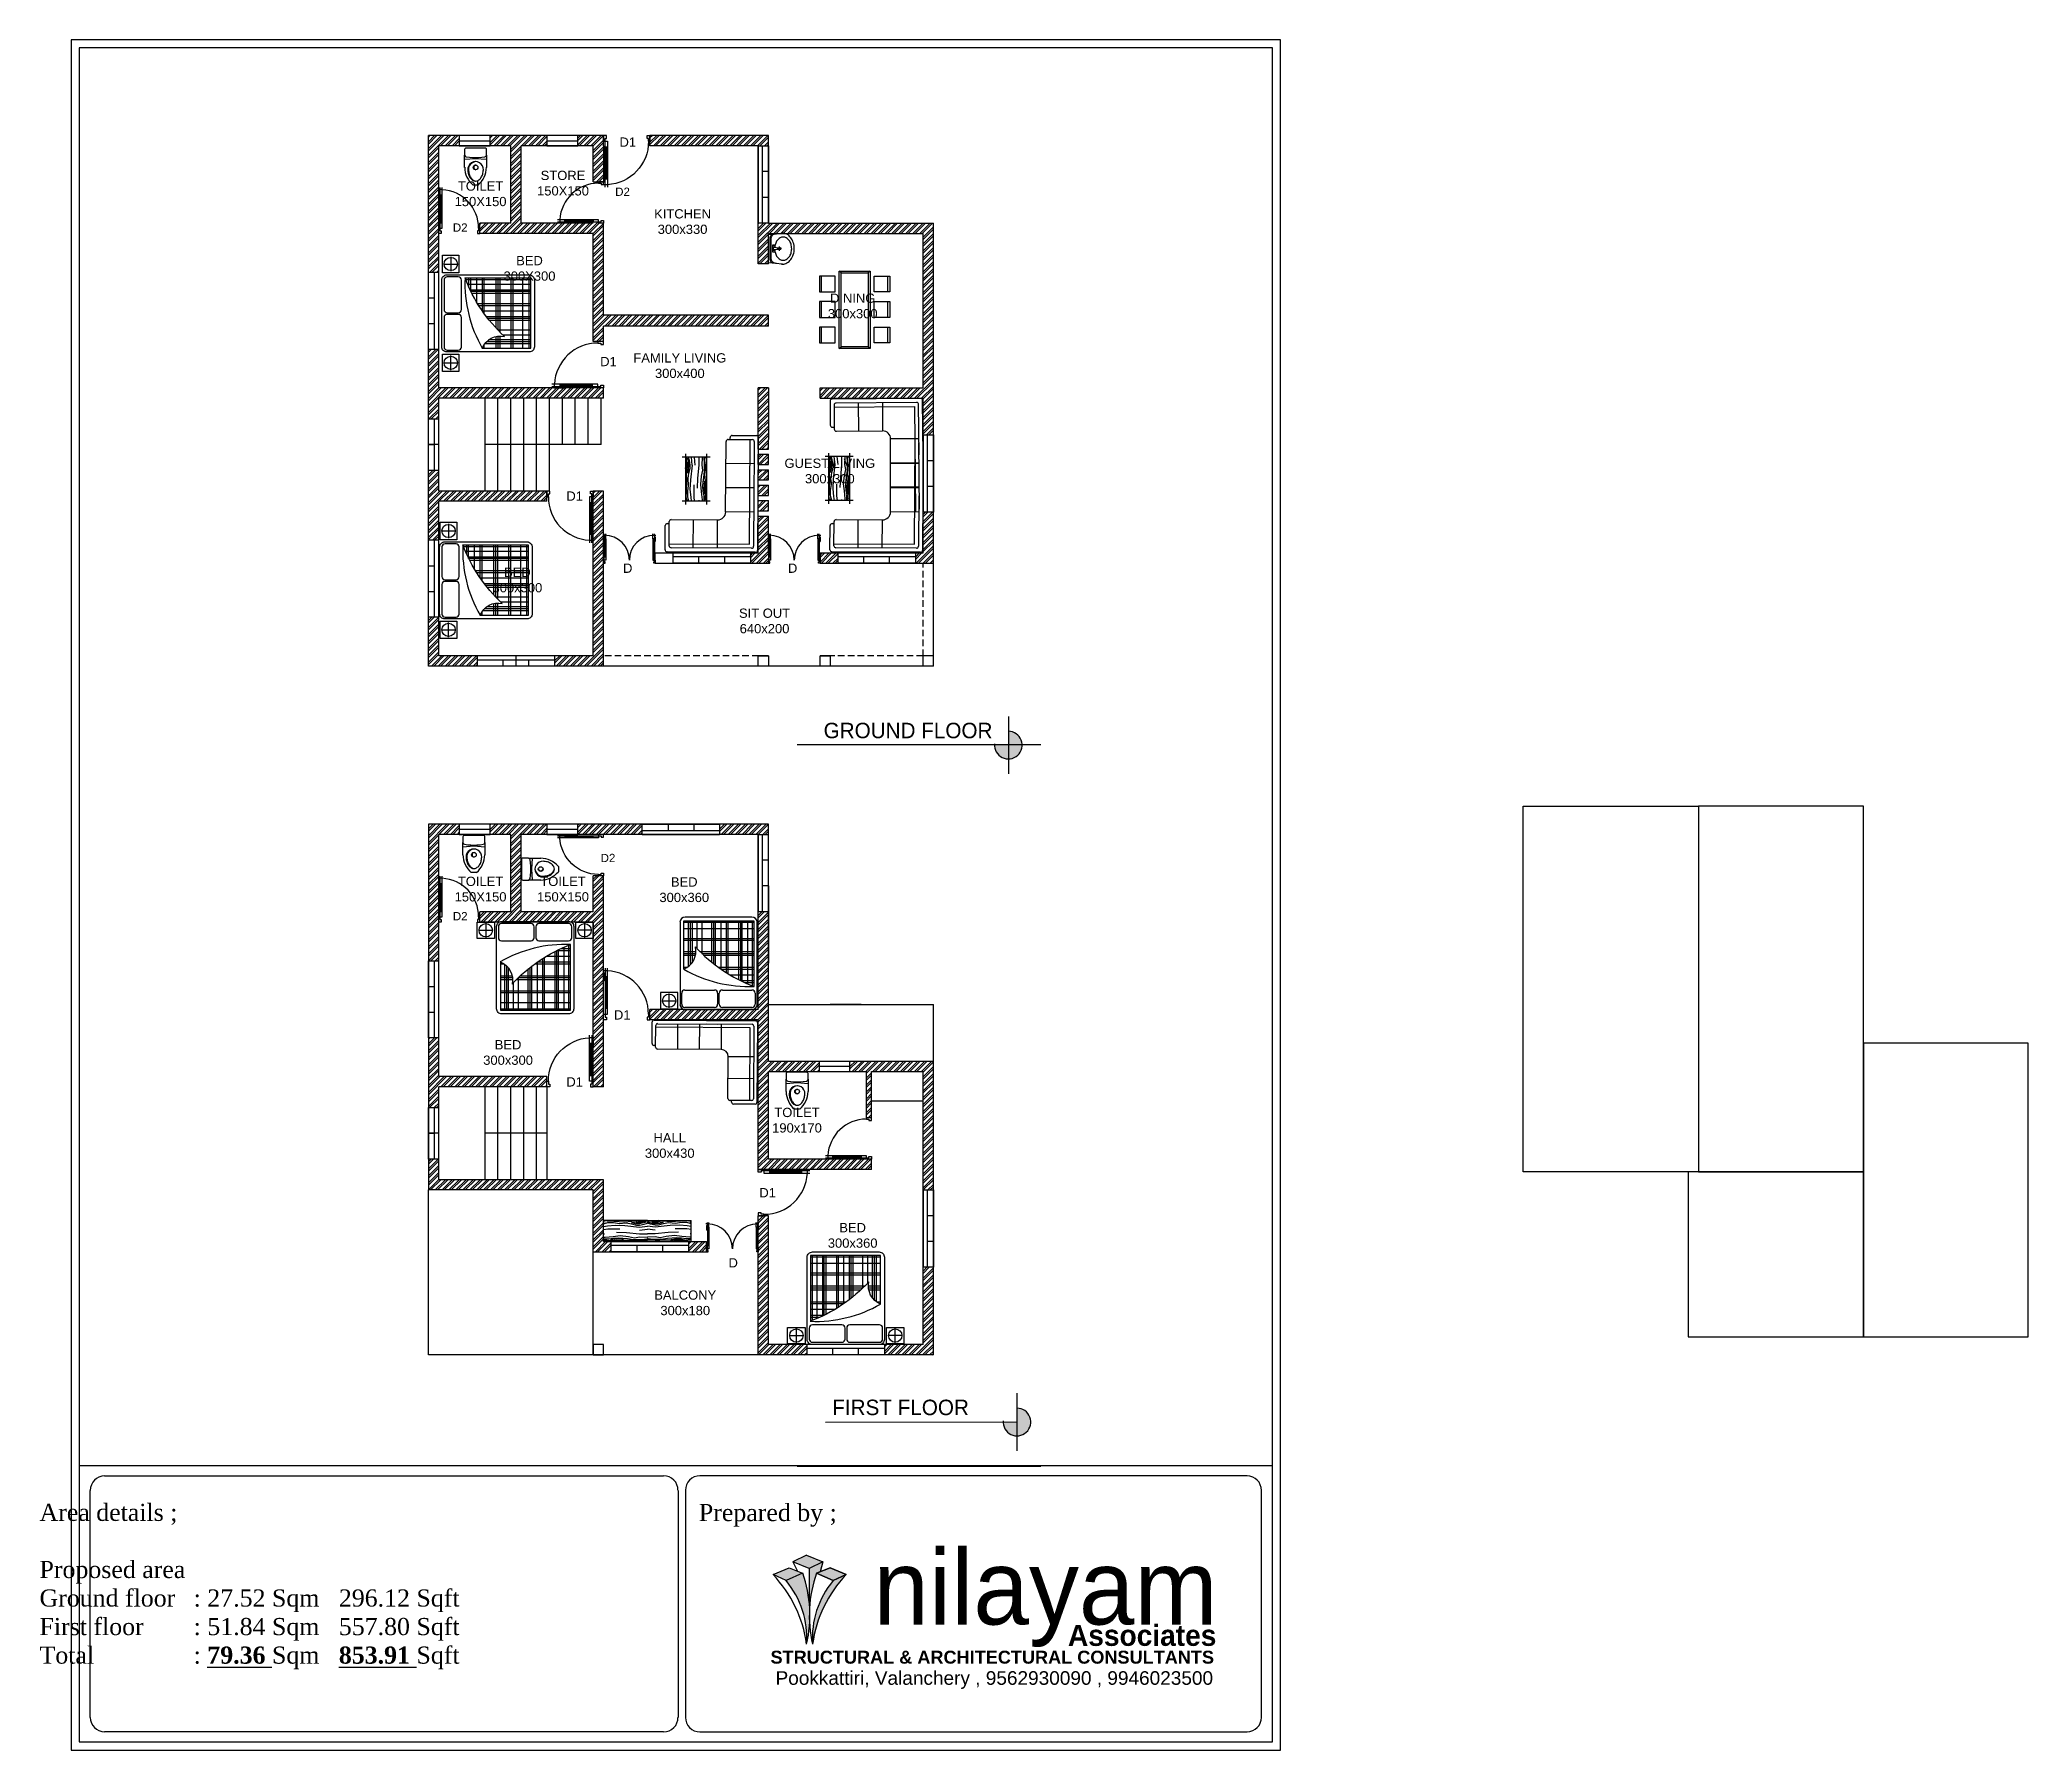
# Model space of a CAD drawing. Header units: millimetres. Extents: x 3220 to 17771, y -3925 to 7376.
# Drawn here: x 9953 to 13812, y 4056 to 7376 of the extents above; entities that cross this region are included whole.
import ezdxf

# ---------------------------------------------------------------- set-up
doc = ezdxf.new("R2010")
doc.units = ezdxf.units.MM
doc.header["$LTSCALE"] = 2
doc.linetypes.add('DASHED2', pattern=[9.525, 6.35, -3.175])
doc.layers.add('NETMANH', color=44, linetype='Continuous')
doc.layers.add('PLAN', color=10, linetype='Continuous')

msp = doc.modelspace()

# ---------------------------------------------------------------- texts
for s, width, insert, char_height, attachment_point in [('{\\fArial|b0|i0|c0|p34;D1}', 47.66, (11077.9, 7168), 18, 7), ('\\pxqc;{\\fArial|b0|i0|c0|p34;TOILET\\P150X150}', 202.485, (10707, 7100.7), 18, 1), ('\\pxqc;{\\fArial|b0|i0|c0|p34;STORE\\P150X150}', 202.485, (10867, 7121.4), 18, 1), ('{\\fArial|b0|i0|c0|p34;D2}', 47.66, (11069.5, 7072.7), 16, 7), ('\\pxqc;{\\fArial|b0|i0|c0|p34;KITCHEN\\P300x330}', 202.485, (11099, 7046.8), 18, 1), ('{\\fArial|b0|i0|c0|p34;D2}', 47.66, (10754.5, 7019.2), 16, 1), ('\\pxqc;{\\fArial|b0|i0|c0|p34;BED\\P300X300}', 202.485, (10802, 6956), 18, 1), ('\\pxqc;{\\fArial|b0|i0|c0|p34;DINING\\P300x300}', 202.485, (11429.2, 6883.1), 18, 1), ('{\\fArial|b0|i0|c0|p34;D1}', 47.66, (11040.4, 6760.1), 18, 1), ('\\pxqc;{\\fArial|b0|i0|c0|p34;FAMILY LIVING\\P300x400}', 202.485, (11093.7, 6767.2), 18, 1), ('\\pxqc;{\\fArial|b0|i0|c0|p34;GUEST LIVING\\P300x300}', 202.485, (11384.8, 6562.7), 18, 1), ('{\\fArial|b0|i0|c0|p34;D1}', 47.66, (10974.8, 6499), 18, 1), ('\\pxqc;{\\fArial|b0|i0|c0|p34;BED\\P300x300}', 202.485, (10778.5, 6351.1), 18, 1), ('{\\fArial|b0|i0|c0|p34;D}', 47.66, (11084.8, 6359), 18, 1), ('{\\fArial|b0|i0|c0|p34;D}', 47.66, (11404.8, 6359), 18, 1), ('\\pxqc;{\\fArial|b0|i0|c0|p34;SIT OUT\\P640x200}', 202.485, (11258.1, 6271.7), 18, 1), ('GROUND FLOOR', 1678.555, (11474, 6050), 30, 1), ('{\\fArial|b0|i0|c0|p34;D2}', 47.66, (11041.2, 5779.6), 16, 7), ('\\pxqc;{\\fArial|b0|i0|c0|p34;TOILET\\P150X150}', 202.485, (10707, 5751.2), 18, 1), ('\\pxqc;{\\fArial|b0|i0|c0|p34;TOILET\\P150X150}', 202.485, (10867, 5751.2), 18, 1), ('\\pxqc;{\\fArial|b0|i0|c0|p34;BED\\P300x360}', 202.485, (11102.3, 5750), 18, 1), ('{\\fArial|b0|i0|c0|p34;D2}', 47.66, (10754.5, 5682.6), 16, 1), ('{\\fArial|b0|i0|c0|p34;D1}', 47.66, (11099.2, 5474), 18, 9), ('\\pxqc;{\\fArial|b0|i0|c0|p34;BED\\P300x300}', 202.485, (10760.4, 5434.1), 18, 1), ('{\\fArial|b0|i0|c0|p34;D1}', 47.66, (10974.8, 5344), 18, 7), ('\\pxqc;{\\fArial|b0|i0|c0|p34;TOILET\\P190x170}', 202.485, (11321.1, 5302.7), 18, 1), ('\\pxqc;{\\fArial|b0|i0|c0|p34;HALL\\P\\pt2;300x430}', 202.485, (11074.1, 5253.6), 18, 1), ('{\\fArial|b0|i0|c0|p34;D1}', 47.66, (11349.3, 5146.9), 18, 1), ('\\pxqc;{\\fArial|b0|i0|c0|p34;BED\\P300x360}', 202.485, (11429.1, 5079.1), 18, 1), ('{\\fArial|b0|i0|c0|p34;D}', 47.66, (11289.5, 5010.8), 18, 1), ('\\pxqc;{\\fArial|b0|i0|c0|p34;BALCONY\\P300x180}', 202.485, (11104.2, 4948.2), 18, 1), ('FIRST FLOOR', 1678.555, (11490.7, 4736.2), 30, 1)]:
    msp.add_mtext_dynamic_manual_height_columns(s, width=width, gutter_width=12.5, heights=[0], dxfattribs=dict(insert=insert, char_height=char_height, attachment_point=attachment_point))
at = {"attachment_point": 1}
for s, insert, char_height, width in [('{\\fTimes New Roman|b0|i0|c0|p18;Area details ;\\P\\pxt9;\\PProposed area\\PGround floor ^I: 27.52 Sqm   296.12 Sqft\\PFirst floor^I: 51.84 Sqm   557.80 Sqft\\PTotal^I: \\fTimes New Roman|b1|i0|c0|p18;\\L79.36 \\fTimes New Roman|b0|i0|c0|p18;\\lSqm   \\fTimes New Roman|b1|i0|c0|p18;\\L853.91\\fTimes New Roman|b0|i0|c0|p18;\\l Sqft}', (9952.3, 4534.1), 33.2387, 928.144), ('{\\fTimes New Roman|b0|i0|c0|p18;Prepared by ;}', (11231.9, 4533.8), 33.239, 771.575), ('{\\fTimes New Roman|b0|i0|c0|p18;Prepared by ;}', (11231.9, 4533.8), 33.239, 771.575)]:
    msp.add_mtext(s, dxfattribs=dict(at, insert=insert, char_height=char_height, width=width))

# ---------------------------------------------------------------- blocks, each defined once
blk = doc.blocks.new('mb-di800')
blk.add_line((25, 850), (-8, 850))
for points in [[(25, 806), (3, 806), (3, 677)], [(25, 785), (8, 785), (8, 677), (3, 677)], [(25, 893), (25, 850)], [(25, 750), (65, 750), (65, 850), (25, 850), (25, 750)], [(25, 763), (25, 187)], [(65, 850), (65, 893)], [(65, 200), (65, 777)], [(65, 200), (25, 200), (25, 100), (65, 100), (65, 200)]]:
    blk.add_lwpolyline(points)
for points in [[(0, 0), (0, 100), (25, 100), (25, 50), (50, 50), (50, 0)], [(800, 0), (800, 100), (775, 100), (775, 50), (750, 50), (750, 0)]]:
    blk.add_lwpolyline(points, close=True)
at = {"layer": 'NETMANH', "linetype": 'Continuous'}
blk.add_line((45, 200), (45, 750), dxfattribs=at)
blk.add_arc((25, 100), 750, 0, 86.9428, dxfattribs=at)
blk = doc.blocks.new('mb-di2-1800')
for p, q in [((25, 975), (-25, 975)), ((25, 975), (25, 1025)), ((25, 924), (25, 896)), ((75, 975), (75, 1025)), ((75, 855), (75, 220)), ((1725, 975), (1725, 1025)), ((1725, 855), (1725, 220)), ((1775, 975), (1775, 1025)), ((1775, 975), (1825, 975)), ((1775, 924), (1775, 896))]:
    blk.add_line(p, q)
for points in [[(25, 924), (-3, 924), (-3, 755)], [(25, 896), (2, 896), (2, 755), (-3, 755)], [(25, 855), (75, 855), (75, 975), (25, 975), (25, 855)], [(25, 878), (25, 220)], [(1775, 855), (1725, 855), (1725, 975), (1775, 975), (1775, 855)], [(1775, 924), (1803, 924), (1803, 755)], [(1775, 896), (1798, 896), (1798, 755), (1803, 755)], [(1775, 878), (1775, 220)], [(25, 220), (75, 220), (75, 100), (25, 100), (25, 220)], [(1775, 220), (1725, 220), (1725, 100), (1775, 100), (1775, 220)]]:
    blk.add_lwpolyline(points)
for points in [[(50, 0), (50, 50), (25, 50), (25, 100), (0, 100), (0, 0)], [(1750, 0), (1750, 50), (1775, 50), (1775, 100), (1800, 100), (1800, 0)]]:
    blk.add_lwpolyline(points, close=True)
at = {"layer": 'NETMANH', "linetype": 'Continuous'}
for p, q in [((50, 220), (50, 855)), ((1750, 220), (1750, 855))]:
    blk.add_line(p, q, dxfattribs=at)
at = {"layer": 'NETMANH'}
for centre, start, end in [((25, 100), 0, 90), ((1775, 100), 90, 180)]:
    blk.add_arc(centre, 875, start, end, dxfattribs=at)
blk = doc.blocks.new('g.doi1750x2100')
at = {"color": 44}
for p, q in [((-1285, -204), (-958, -204)), ((-1121, -40), (-1121, -367)), ((1285, -204), (958, -204)), ((1121, -40), (1121, -367)), ((175, -2018), (175, -842)), ((214, -2018), (214, -817)), ((253, -793), (803, -793)), ((451, -2018), (451, -683)), ((494, -2018), (494, -658)), ((494, -658), (803, -658)), ((530, -2018), (530, -645)), ((591, -616), (803, -616)), ((654, -2018), (654, -588)), ((764, -2018), (764, -542)), ((-785, -964), (-706, -964)), ((-785, -1233), (-523, -1233)), ((-785, -1276), (-516, -1276)), ((-785, -1322), (-513, -1322)), ((-687, -2018), (-687, -977)), ((-645, -2018), (-645, -1013)), ((-602, -2018), (-602, -1062)), ((-426, -1322), (803, -1322)), ((-379, -2018), (-379, -1276)), ((-379, -1276), (803, -1276)), ((-334, -1233), (803, -1233)), ((-159, -2018), (-159, -1081)), ((-116, -2018), (-116, -1047)), ((-74, -2018), (-74, -1014)), ((-5, -964), (803, -964)), ((51, -2018), (51, -921)), ((51, -921), (803, -921)), ((-785, -1574), (803, -1574)), ((-785, -1617), (803, -1617)), ((-492, -2018), (-492, -1390)), ((-785, -1840), (803, -1840)), ((-785, -1982), (803, -1982))]:
    blk.add_line(p, q, dxfattribs=at)
blk.add_line((-785, -921), (-784, -921))
for points in [[(-875, -117, -0.414214), (-758, 0), (758, 0, -0.414214), (875, -117), (875, -1983, -0.414214), (758, -2100), (-758, -2100, -0.414214), (-875, -1983)], [(-764, -52, 0.414214), (-835, -123), (-835, -373, 0.414214), (-764, -444), (-92, -444, 0.414214), (-21, -373), (-21, -123, 0.414214), (-92, -52)], [(86, -52, 0.414214), (15, -123), (15, -373, 0.414214), (86, -444), (758, -444, 0.414214), (829, -373), (829, -123, 0.414214), (758, -52)], [(-790, -919, -0.366781), (-523, -1423, -0.115738), (804, -527, 0.1416)]]:
    blk.add_lwpolyline(points, format="xyb", close=True)
for points in [[(-1318, -17), (-924, -17), (-924, -390), (-1318, -390)], [(924, -17), (1318, -17), (1318, -390), (924, -390)]]:
    blk.add_lwpolyline(points, close=True)
blk.add_lwpolyline([(-785, -916), (-785, -2018), (803, -2018), (803, -526)])
for centre in [(-1121, -204), (1121, -204)]:
    blk.add_circle(centre, 151)
blk = doc.blocks.new('mb-lavabo2')
at = {"linetype": 'Continuous'}
for points in [[(-261, -239), (-239, 0), (239, 0), (261, -239)], [(-15, -106), (-61, -106), (-61, -89), (-61, -71), (0, -71), (61, -71), (61, -89), (61, -106), (15, -106)], [(28, -80), (-28, -80)]]:
    blk.add_lwpolyline(points, dxfattribs=at)
for points in [[(-258, -212, 0.045361), (-261, -239, 0.126822)], [(-261, -239, 0.126822), (-242, -311, 0.10607), (-184, -377, 0.085783), (-103, -419, 0.075445), (0, -435, 0.075445), (103, -419, 0.085783), (184, -377, 0.10607), (242, -311, 0.126822), (261, -239, 0.045361), (258, -212, 0.10607)], [(-250, -136), (-250, -130, -0.414214), (-163, -43), (0, -43), (163, -43, -0.414214), (250, -130), (250, -136)], [(-245, -66, -0.229741), (-163, -26), (163, -26, -0.229741), (245, -66)], [(-197, -248, 0.12971), (-183, -300, 0.10642), (-139, -349, 0.084454), (-78, -380, 0.073566), (-1, -391, 0.073566), (76, -380, 0.084454), (137, -349, 0.10642), (181, -300, 0.12971), (194, -248, 0.12971), (181, -196, 0.10642), (137, -147, 0.084454), (76, -117, 0.058047), (15, -106, 0.073566)], [(-15, -106, 0.060302), (-78, -117, 0.084454), (-139, -147, 0.10642), (-183, -196, 0.12971), (-197, -248, 0.12971)], [(-28, -97), (-20, -97, -0.385832), (-16, -101), (-10, -156, 0.270314), (10, -156), (16, -101, -0.385832), (20, -97), (28, -97)]]:
    blk.add_lwpolyline(points, format="xyb", dxfattribs=at)
at = {"color": 44, "linetype": 'Continuous'}
for points in [[(-36, -186), (0, -186), (36, -186)], [(-26, -89), (-17, -89)], [(0, -217), (0, -159)], [(26, -89), (17, -89)]]:
    blk.add_lwpolyline(points, dxfattribs=at)
for centre in [(-43, -89), (0, -186), (43, -89)]:
    blk.add_circle(centre, 17.4, dxfattribs=at)
at = {"linetype": 'Continuous'}
blk.add_circle((0, -186), 21.7, dxfattribs=at)
blk = doc.blocks.new('ban6c 800x2000')
for p, q in [((-854, 1463), (-854, 1868)), ((-350, 1950), (-400, 2000)), ((400, 2000), (350, 1950)), ((853, 1463), (853, 1868)), ((-854, 806), (-854, 1211)), ((853, 806), (853, 1211)), ((-854, 152), (-854, 556)), ((853, 152), (853, 556)), ((-400, 0), (-350, 50)), ((400, 0), (350, 50))]:
    blk.add_line(p, q)
for points in [[(-503, 1868), (-904, 1868), (-904, 1463), (-503, 1463)], [(-400, 2000), (400, 2000), (400, 0), (-400, 0)], [(-350, 1950), (350, 1950), (350, 50), (-350, 50)], [(503, 1868), (903, 1868), (903, 1463), (503, 1463)], [(-503, 1211), (-904, 1211), (-904, 806), (-503, 806)], [(503, 1211), (903, 1211), (903, 806), (503, 806)], [(-503, 556), (-904, 556), (-904, 152), (-503, 152)], [(503, 556), (903, 556), (903, 152), (503, 152)]]:
    blk.add_lwpolyline(points, close=True)
blk = doc.blocks.new('bo salon20')
for p, q in [((-3210, 1819), (-3210, 2487)), ((-3154, 2542), (-1096, 2542)), ((-3099, 1708), (-3099, 2376)), ((-3043, 2431), (-1207, 2431)), ((-1541, 2542), (-39, 2542)), ((-1541, 2431), (-151, 2431)), ((-95, 2376), (-95, 151)), ((16, 2487), (16, 39)), ((-3099, 1764), (-3154, 1764)), ((-1096, 1652), (-3043, 1652)), ((-874, 151), (-874, 1430)), ((-151, 95), (-818, 95)), ((-762, 39), (-762, 95)), ((-39, -16), (-707, -16))]:
    blk.add_line(p, q)
for centre, radius, start, end in [((-3154, 2487), 55.6, 90, 180), ((-3043, 2376), 55.6, 90, 180), ((-151, 2376), 55.6, 0, 90), ((-39, 2487), 55.6, 0, 90), ((-3154, 1819), 55.6, 180, 270), ((-3043, 1708), 55.6, 180, 270), ((-1096, 1430), 223, 0, 90), ((-818, 151), 55.6, 180, 270), ((-707, 39), 55.6, 180, 270), ((-151, 151), 55.6, 270, 0), ((-39, 39), 55.6, 270, 0)]:
    blk.add_arc(centre, radius, start, end)
at = {"layer": 'NETMANH'}
for p, q in [((-206, 2320), (-3099, 2320)), ((-2431, 2431), (-2431, 1652)), ((-1764, 2431), (-1764, 1652)), ((-1096, 2431), (-1096, 1652)), ((-206, 95), (-206, 2320)), ((-95, 1430), (-874, 1430)), ((-95, 762), (-874, 762))]:
    blk.add_line(p, q, dxfattribs=at)
blk = doc.blocks.new('nilayan new')
h = blk.add_hatch(color=256)
h.set_gradient(color1=(171, 171, 160), color2=(233, 233, 231), one_color=1, tint=0.91)
h.paths.add_polyline_path([(-543.265, 296.076), (-543.464, 295.991), (-543.303, 295.916), (-543.099, 296.007)])
h.paths.add_polyline_path([(-543.099, 296.007), (-543.303, 295.916, -0.197043), (-543.05, 295.133, 0.041266), (-543.013, 295.39, -0.030102), (-543.013, 295.58, 0.069334)])
h.paths.add_polyline_path([(-542.927, 296.007), (-542.722, 295.916), (-542.561, 295.991), (-542.76, 296.076)])
h.paths.add_polyline_path([(-542.561, 295.991), (-542.722, 295.916, 0.197043), (-542.976, 295.133, -0.158169)])
h = blk.add_hatch(color=256)
h.set_gradient(color1=(13, 97, 231), color2=(163, 196, 250), one_color=1, tint=0.81, name='HEMISPHERICAL')
h.paths.add_polyline_path([(-542.848, 296.148), (-543.052, 296.23), (-543.218, 296.149), (-543.018, 296.064)])
h.paths.add_polyline_path([(-543.016, 295.622, -0.006631), (-543.013, 295.58, -0.069334), (-542.927, 296.007), (-542.882, 296.026), (-542.848, 296.148), (-543.018, 296.064)])
for p, q in [((-543.464, 295.991), (-543.265, 296.076)), ((-543.265, 296.076), (-543.099, 296.007)), ((-543.052, 296.23), (-543.218, 296.149)), ((-543.018, 296.064), (-543.218, 296.149)), ((-543.218, 296.149), (-543.163, 296.034)), ((-543.052, 296.23), (-542.848, 296.148)), ((-542.848, 296.148), (-543.018, 296.064)), ((-543.018, 296.064), (-543.016, 295.622)), ((-542.76, 296.076), (-542.927, 296.007)), ((-542.848, 296.148), (-542.882, 296.026)), ((-542.561, 295.991), (-542.76, 296.076)), ((-543.303, 295.916), (-543.464, 295.991)), ((-543.099, 296.007), (-543.303, 295.916)), ((-542.927, 296.007), (-542.722, 295.916)), ((-542.722, 295.916), (-542.561, 295.991))]:
    blk.add_line(p, q)
for points in [[(-543.265, 296.076), (-543.099, 296.007), (-543.303, 295.916), (-543.464, 295.991), (-543.265, 296.076)], [(-542.76, 296.076), (-542.561, 295.991), (-542.722, 295.916), (-542.927, 296.007), (-542.76, 296.076)]]:
    blk.add_lwpolyline(points)
for centre, radius, start, end in [((-544.579, 294.922), 1.544, 7.8259, 43.7778), ((-544.132, 295.215), 1.085, 355.6446, 40.2323), ((-544.588, 295.485), 1.579, 347.0994, 19.3132), ((-541.437, 295.485), 1.579, 160.6868, 192.9006), ((-541.893, 295.215), 1.085, 139.7677, 184.3554), ((-541.446, 294.922), 1.544, 136.2222, 172.1741)]:
    blk.add_arc(centre, radius, start, end)
at = {"attachment_point": 1}
for s, width, insert, char_height in [('{\\fBauhaus|b0|i0|c0|p2;\\C5;nilayam}', 18.84828, (-542.225, 296.297), 0.92248), ('{\\fArial|b0|i0|c0|p34;Pookkattiri, Valanchery , 9562930090 , 9946023500}', 13.33237, (-543.433, 294.798), 0.168)]:
    blk.add_mtext_dynamic_manual_height_columns(s, width=width, gutter_width=1, heights=[0], dxfattribs=dict(at, insert=insert, char_height=char_height))
for s, insert, char_height, width in [('{\\fBauhaus|b1|i0|c0|p2;Associates}', (-539.823, 295.37), 0.25945, 11.05359), ('{\\fArial Greek|b1|i0|c0|p34;STRUCTURAL & ARCHITECTURAL CONSULTANTS}', (-543.495, 295.051), 0.16, 15.33754)]:
    blk.add_mtext(s, dxfattribs=dict(at, insert=insert, char_height=char_height, width=width))

# ---------------------------------------------------------------- hatches: boundary and pattern name
at = {"true_color": 0xf8991e}
h = msp.add_hatch(dxfattribs=at)
h.set_pattern_fill('ANSI32', color=30)
h.paths.add_polyline_path([(10802, 6179.8), (10727, 6179.8), (10727, 6254.8), (10707, 6254.8), (10707, 6159.8), (10802, 6159.8)])
h.paths.add_polyline_path([(11047, 6359.8), (11047, 6499.8), (11027, 6499.8), (11027, 6179.8), (10952, 6179.8), (10952, 6159.8), (11047, 6159.8)])
h.paths.add_polyline_path([(11687, 6458.6), (11667, 6458.6), (11667, 6379.8), (11652, 6379.8), (11652, 6359.8), (11687, 6359.8)])
h.paths.add_polyline_path([(11502, 6379.8), (11467, 6379.8), (11467, 6359.8), (11502, 6359.8)])
h.paths.add_polyline_path([(11367, 6379.8), (11367, 6401.7), (11366.8, 6401.7), (11366.8, 6411.1), (11367, 6451.2), (11347, 6451.2), (11347, 6379.8), (11332, 6379.8), (11332, 6359.8), (11367, 6359.8), (11367, 6365.3)])
h.paths.add_polyline_path([(11367, 6571.2), (11347.1, 6571.2), (11347, 6560.9), (11347, 6551.2), (11367, 6551.2)])
h.paths.add_polyline_path([(11367, 6541.2), (11347, 6541.2), (11347, 6521.2), (11367, 6521.2)])
h.paths.add_polyline_path([(11367, 6511.2), (11347, 6511.2), (11347, 6491.2), (11367, 6491.2)])
h.paths.add_polyline_path([(11367, 6699.8), (11347, 6699.8), (11347, 6599.8), (11347, 6581.2), (11367, 6581.2), (11367, 6599.8)])
h.paths.add_polyline_path([(11687, 7019.8), (11367, 7019.8), (11347, 7019.8), (11347, 6940.8), (11367, 6940.8), (11367, 6999.8), (11389, 6999.8), (11391.4, 7000, -0.045361), (11394.5, 7000.3, -0.060721), (11398.6, 6999.8), (11667, 6999.8), (11667, 6699.8), (11467, 6699.8), (11467, 6679.8), (11667, 6679.8), (11667, 6608.6), (11687, 6608.6)])
h.paths.add_polyline_path([(11367, 6481.2), (11347, 6481.2), (11347, 6461.2), (11367, 6461.2)])
h.paths.add_polyline_path([(11047, 7019.8), (11037, 7019.8), (11037, 7022.3), (11027, 7022.3), (10970.7, 7022.3), (10968.5, 7022.3), (10968.5, 7020.6), (10979.4, 7020.6), (11027, 7019.8), (10887, 7019.8), (10887, 7169.8), (10937, 7169.8), (10937, 7189.8), (10827, 7189.8), (10827, 7169.8), (10867, 7169.8), (10867, 7019.8), (10807, 7019.8), (10807, 6999.8), (11027, 6999.8), (11027, 6789.8), (11047, 6789.8), (11047, 6819.8), (11367, 6819.8), (11367, 6840.8), (11047, 6840.8)])
h.paths.add_polyline_path([(10767, 7189.8), (10707, 7189.8), (10707, 6924.8), (10727, 6924.8), (10727, 6999.8), (10727, 7009.8), (10727, 7169.8), (10767, 7169.8)])
h.paths.add_polyline_path([(11047, 7169.8), (11047, 7189.8), (10997, 7189.8), (10997, 7169.8), (11027, 7169.8), (11027, 7099.8), (11047, 7099.8)], flags=17)
h.paths.add_polyline_path([(11047, 6699.8), (11035.8, 6699.8), (10727, 6699.8), (10727, 6774.8), (10707, 6774.8), (10707, 6639.8), (10727, 6639.8), (10727, 6679.8), (11047, 6679.8)])
h.paths.add_polyline_path([(10727, 6479.8), (10937, 6479.8), (10937, 6499.8), (10727, 6499.8), (10727, 6539.8), (10707, 6539.8), (10707, 6404.8), (10727, 6404.8)])
h.paths.add_polyline_path([(11071.5, 7158.2), (11112.6, 7158.2), (11112.6, 7195.2), (11071.5, 7195.2)], flags=9)
h.paths.add_polyline_path([(10748.7, 6994.4), (10785.3, 6994.4), (10785.3, 7027.3), (10748.7, 7027.3)], flags=9)
h.paths.add_polyline_path([(11063.8, 7064), (11100.4, 7064), (11100.4, 7097), (11063.8, 7097)], flags=25)
h.paths.add_polyline_path([(11047.1, 5770.8), (11083.7, 5770.8), (11083.7, 5803.8), (11047.1, 5803.8)], flags=9)
h.paths.add_polyline_path([(10760.4, 5657.8), (10797, 5657.8), (10797, 5690.7), (10760.4, 5690.7)], flags=9)
h.paths.add_polyline_path([(10764.3, 5693), (10874, 5693), (10874, 5760.1), (10764.3, 5760.1)], flags=9)
h.paths.add_polyline_path([(10924.3, 5693), (11034, 5693), (11034, 5760.1), (10924.3, 5760.1)], flags=9)
h.paths.add_polyline_path([(11151.7, 4890), (11280.9, 4890), (11280.9, 4957.1), (11151.7, 4957.1)], flags=9)
h.paths.add_polyline_path([(11134.3, 5195.7), (11239.8, 5195.7), (11239.8, 5262.9), (11134.3, 5262.9)], flags=9)
h.paths.add_polyline_path([(11380.5, 5244.5), (11486, 5244.5), (11486, 5311.7), (11380.5, 5311.7)], flags=9)
h.paths.add_polyline_path([(11489.3, 5021.2), (11594.8, 5021.2), (11594.8, 5088.4), (11489.3, 5088.4)], flags=9)
h.paths.add_polyline_path([(11160.1, 5535.3), (11265.6, 5535.3), (11265.6, 5602.5), (11160.1, 5602.5)], flags=9)
h.paths.add_polyline_path([(10820.7, 5376.2), (10926.2, 5376.2), (10926.2, 5443.4), (10820.7, 5443.4)], flags=9)
h.paths.add_polyline_path([(10752.7, 7042.5), (10862.3, 7042.5), (10862.3, 7109.7), (10752.7, 7109.7)], flags=9)
h.paths.add_polyline_path([(10912.7, 7063.2), (11022.3, 7063.2), (11022.3, 7130.4), (10912.7, 7130.4)], flags=25)
h.paths.add_polyline_path([(11140.7, 6988.6), (11260.1, 6988.6), (11260.1, 7055.8), (11140.7, 7055.8)], flags=25)
h.paths.add_polyline_path([(10848.5, 6898.1), (10958.2, 6898.1), (10958.2, 6965.3), (10848.5, 6965.3)], flags=25)
h.paths.add_polyline_path([(10827.1, 6293.2), (10932.5, 6293.2), (10932.5, 6360.4), (10827.1, 6360.4)], flags=9)
h.paths.add_polyline_path([(11304.9, 6213.5), (11413.1, 6213.5), (11413.1, 6280.6), (11304.9, 6280.6)], flags=9)
h.paths.add_polyline_path([(11100.1, 6709), (11289.4, 6709), (11289.4, 6776.2), (11100.1, 6776.2)], flags=9)
h.paths.add_polyline_path([(11477.8, 6824.9), (11583.3, 6824.9), (11583.3, 6892.1), (11477.8, 6892.1)], flags=25)
h.paths.add_polyline_path([(11393.6, 6504.5), (11578.7, 6504.5), (11578.7, 6571.6), (11393.6, 6571.6)], flags=9)
h.paths.add_polyline_path([(11294.8, 4983), (11321.9, 4983), (11321.9, 5020.1), (11294.8, 5020.1)], flags=9)
h.paths.add_polyline_path([(11398.4, 6331.2), (11425.5, 6331.2), (11425.5, 6368.3), (11398.4, 6368.3)], flags=9)
h.paths.add_polyline_path([(11078.4, 6331.2), (11105.5, 6331.2), (11105.5, 6368.3), (11078.4, 6368.3)], flags=9)
h.paths.add_polyline_path([(11078.9, 5464.1), (11120, 5464.1), (11120, 5501.2), (11078.9, 5501.2)], flags=9)
h.paths.add_polyline_path([(11354.6, 5119), (11395.7, 5119), (11395.7, 5156.1), (11354.6, 5156.1)], flags=9)
h.paths.add_polyline_path([(10980, 5334.1), (11021.2, 5334.1), (11021.2, 5371.2), (10980, 5371.2)], flags=9)
h.paths.add_polyline_path([(11034, 6732.2), (11075.2, 6732.2), (11075.2, 6769.3), (11034, 6769.3)], flags=9)
h.paths.add_polyline_path([(10968.4, 6471.1), (11009.5, 6471.1), (11009.5, 6508.2), (10968.4, 6508.2)], flags=9)
h.paths.add_polyline_path([(11165.1, 4457.5), (11499.3, 4457.5), (11499.3, 4542.7), (11165.1, 4542.7)], flags=25)
h.paths.add_polyline_path([(11165.1, 4457.5), (11499.3, 4457.5), (11499.3, 4542.7), (11165.1, 4542.7)], flags=25)
h = msp.add_hatch(dxfattribs=at)
h.set_pattern_fill('ANSI32', color=30)
h.paths.add_polyline_path([(11347, 7169.8), (11367, 7169.8), (11367, 7189.8), (11137, 7189.8), (11137, 7178.5), (11137, 7169.8)])
h = msp.add_hatch(color=256)
h.dxf.hatch_style = 1
h.paths.add_polyline_path([(11832.5, 6033.3), (11832.5, 6008.1), (11859.3, 6008.1, 0.397337)])
h.paths.add_polyline_path([(11859.3, 6006.6, 0.014491), (11859.3, 6008.1), (11832.5, 6008.1), (11832.5, 5979.8, 0.414214)])
h.paths.add_polyline_path([(11832.5, 6008.1), (11805.8, 6008.1, 0.014491), (11805.8, 6006.6, 0.414214), (11832.5, 5979.8)])
h = msp.add_hatch(dxfattribs=at)
h.set_pattern_fill('ANSI32', color=30)
h.paths.add_polyline_path([(11367, 5853.2), (11272, 5853.2), (11272, 5833.2), (11347, 5833.2), (11367, 5833.2)])
h.paths.add_polyline_path([(11062, 5043.2), (11047, 5043.2), (11047, 5163.2), (10727, 5163.2), (10727, 5203.2), (10707, 5203.2), (10707, 5143.2), (11027, 5143.2), (11027, 5023.2), (11062, 5023.2)])
h.paths.add_polyline_path([(11247, 5028.7), (11247, 5043.2), (11212, 5043.2), (11212, 5023.2), (11247, 5023.2)])
h.paths.add_polyline_path([(11367, 5093.2), (11347, 5093.2), (11347, 5074.5), (11347.2, 5074.5), (11347.2, 5065.1), (11347, 5043.2), (11347, 5023.2), (11347, 4823.2), (11442, 4823.2), (11442, 4843.2), (11367, 4843.2)])
h.paths.add_polyline_path([(11687, 4993.2), (11667, 4993.2), (11667, 4843.2), (11592, 4843.2), (11592, 4823.2), (11687, 4823.2)])
h.paths.add_polyline_path([(11687, 5393.2), (11525.1, 5393.2), (11525.1, 5373.2), (11557, 5373.2), (11557, 5283.2), (11567, 5283.2), (11567, 5373.2), (11667, 5373.2), (11667, 5253.2), (11667, 5203.2), (11667, 5143.2), (11687, 5143.2)])
h.paths.add_polyline_path([(11367, 5373.2), (11465.1, 5373.2), (11465.1, 5393.2), (11367, 5393.2), (11367, 5503.2), (11367, 5683.2), (11347, 5683.2), (11347, 5493.2), (11137, 5493.2), (11137, 5473.2), (11347, 5473.2), (11347, 5363.2), (11347, 5183.2), (11567, 5183.2), (11567, 5203.2), (11367, 5203.2)])
h.paths.add_polyline_path([(11122, 5853.2), (10997, 5853.2), (10997, 5833.2), (11047, 5833.2), (11122, 5833.2)])
edge = h.paths.add_edge_path()
edge.add_line((10937, 5853.2), (10827, 5853.2))
edge.add_line((10827, 5853.2), (10827, 5833.2))
edge.add_line((10827, 5833.2), (10867, 5833.2))
edge.add_line((10867, 5833.2), (10867, 5683.2))
edge.add_line((10867, 5683.2), (10807, 5683.2))
edge.add_line((10807, 5683.2), (10807, 5663.2))
edge.add_line((10807, 5663.2), (10835.1, 5663.2))
edge.add_line((10835.1, 5663.2), (10844.1, 5663.2))
edge.add_arc((10849.3, 5654.7), 9.98, 90, 121.389, ccw=False)
edge.add_line((10849.3, 5664.6), (10979.1, 5664.6))
edge.add_arc((10979.1, 5654.7), 9.98, 58.611, 90, ccw=False)
edge.add_line((10984.3, 5663.2), (11027, 5663.2))
edge.add_line((11027, 5663.2), (11027, 5631.2))
edge.add_line((11027, 5631.2), (11027, 5343.2))
edge.add_line((11027, 5343.2), (11047, 5343.2))
edge.add_line((11047, 5343.2), (11047, 5503.2))
edge.add_line((11047, 5503.2), (11047, 5753.2))
edge.add_line((11047, 5753.2), (11037, 5753.2))
edge.add_line((11037, 5753.2), (11027, 5753.2))
edge.add_line((11027, 5753.2), (11027, 5683.2))
edge.add_line((11027, 5683.2), (10887, 5683.2))
edge.add_line((10887, 5683.2), (10887, 5833.2))
edge.add_line((10887, 5833.2), (10937, 5833.2))
edge.add_line((10937, 5833.2), (10937, 5853.2))
h.paths.add_polyline_path([(10727, 5833.2), (10767, 5833.2), (10767, 5853.2), (10707, 5853.2), (10707, 5588.2), (10727, 5588.2), (10727, 5663.2)])
h.paths.add_polyline_path([(10937, 5354.4), (10937, 5363.2), (10727, 5363.2), (10727, 5438.2), (10707, 5438.2), (10707, 5303.2), (10727, 5303.2), (10727, 5343.2), (10937, 5343.2)])
h = msp.add_hatch(color=256)
h.dxf.hatch_style = 1
h.paths.add_polyline_path([(11849.2, 4719.6), (11849.2, 4694.3), (11875.9, 4694.3, 0.397337)])
h.paths.add_polyline_path([(11875.9, 4692.8, 0.014491), (11875.9, 4694.3), (11849.2, 4694.3), (11849.2, 4666, 0.414214)])
h.paths.add_polyline_path([(11849.2, 4694.3), (11822.5, 4694.3, 0.014491), (11822.4, 4692.8, 0.414214), (11849.2, 4666)])

# ---------------------------------------------------------------- linework, layer by layer
for p, q in [((10707, 6159.8), (10707, 7189.8)), ((11047, 7189.8), (10707, 7189.8)), ((10827, 7189.8), (10767, 7189.8)), ((10767, 7189.8), (10767, 7169.8)), ((10767, 7179.8), (10827, 7179.8)), ((10827, 7169.8), (10827, 7189.8)), ((10997, 7189.8), (10937, 7189.8)), ((10937, 7189.8), (10937, 7169.8)), ((10937, 7179.8), (10997, 7179.8)), ((10997, 7169.8), (10997, 7189.8)), ((11047, 7169.8), (11047, 7189.8)), ((11367, 7189.8), (11137, 7189.8)), ((11137, 7169.8), (11137, 7189.8)), ((11367, 7019.8), (11367, 7189.8)), ((10727, 6999.8), (10727, 7169.8)), ((10867, 7169.8), (10727, 7169.8)), ((10767, 7169.8), (10827, 7169.8)), ((10777.3, 7128), (10777.3, 7151.9)), ((10780.4, 7148.4), (10786.6, 7147.6)), ((10810.5, 7147.6), (10816.7, 7148.4)), ((10819.8, 7151.9), (10819.8, 7128)), ((10867, 7019.8), (10867, 7169.8)), ((11027, 7169.8), (10887, 7169.8)), ((10887, 7019.8), (10887, 7169.8)), ((10937, 7169.8), (10997, 7169.8)), ((11027, 7099.8), (11027, 7169.8)), ((11047, 7169.8), (11047, 7099.8)), ((11347, 7169.8), (11137, 7169.8)), ((11347, 6940.8), (11347, 7169.8)), ((11347, 7169.8), (11347, 7019.8)), ((11347, 7169.8), (11367, 7169.8)), ((11355, 7169.8), (11355, 7019.8)), ((11367, 7169.8), (11367, 7019.8)), ((11367, 7119.8), (11355, 7119.8)), ((10803.6, 7093.7), (10793.5, 7093.7)), ((11027, 7099.8), (11047, 7099.8)), ((11367, 7069.8), (11355, 7069.8)), ((10727, 6699.8), (10727, 6999.8)), ((10867, 7019.8), (10807, 7019.8)), ((10807, 6999.8), (10807, 7019.8)), ((11027, 6999.8), (10807, 6999.8)), ((11027, 7019.8), (10887, 7019.8)), ((11027, 6789.8), (11027, 6999.8)), ((11047, 6840.8), (11047, 7019.8)), ((11367, 7019.8), (11347, 7019.8)), ((11367, 7019.8), (11687, 7019.8)), ((11367, 6999.8), (11667, 6999.8)), ((11367, 6940.8), (11367, 6999.8)), ((11667, 6699.8), (11667, 6999.8)), ((11687, 6159.8), (11687, 7019.8)), ((10707, 6774.8), (10707, 6924.8)), ((10707, 6924.8), (10727, 6924.8)), ((10719, 6774.8), (10719, 6924.8)), ((10727, 6774.8), (10727, 6924.8)), ((11367, 6940.8), (11347, 6940.8)), ((10707, 6874.8), (10719, 6874.8)), ((11367, 6840.8), (11047, 6840.8)), ((11367, 6839.8), (11367, 6840.8)), ((11367, 6819.8), (11367, 6839.8)), ((10707, 6824.8), (10719, 6824.8)), ((11367, 6819.8), (11047, 6819.8)), ((11047, 6789.8), (11047, 6819.8)), ((10727, 6774.8), (10707, 6774.8)), ((11047, 6789.8), (11027, 6789.8)), ((11047, 6699.8), (10727, 6699.8)), ((11047, 6679.8), (10727, 6679.8)), ((10727, 6499.8), (10727, 6679.8)), ((10817, 6499.8), (10817, 6679.8)), ((10842, 6499.8), (10842, 6679.8)), ((10867, 6499.8), (10867, 6679.8)), ((10892, 6499.8), (10892, 6679.8)), ((10917, 6499.8), (10917, 6679.8)), ((10942, 6499.8), (10942, 6679.8)), ((10967, 6589.8), (10967, 6679.8)), ((10992, 6589.8), (10992, 6679.8)), ((11017, 6589.8), (11017, 6679.8)), ((11042, 6589.8), (11042, 6679.8)), ((11047, 6679.8), (11047, 6699.8)), ((11347, 6599.8), (11347, 6699.8)), ((11367, 6699.8), (11347, 6699.8)), ((11367, 6699.8), (11367, 6599.8)), ((11467, 6699.8), (11667, 6699.8)), ((11467, 6679.8), (11467, 6699.8)), ((11467, 6679.8), (11667, 6679.8)), ((11662.2, 6679.5), (11490.4, 6678.4)), ((11667, 6379.8), (11667, 6679.8)), ((10707, 6539.8), (10707, 6639.8)), ((10707, 6639.8), (10727, 6639.8)), ((10719, 6539.8), (10719, 6639.8)), ((10727, 6539.8), (10727, 6639.8)), ((11486.6, 6674.4), (11486.9, 6627.6)), ((11494.4, 6666.7), (11494.7, 6619.8)), ((11654.5, 6671.6), (11498.3, 6670.6)), ((11659.1, 6570.1), (11658.4, 6667.7)), ((11666.9, 6570.2), (11666.2, 6675.6)), ((11347, 6581.2), (11347, 6599.8)), ((11367, 6581.2), (11367, 6599.8)), ((11490.8, 6623.7), (11494.7, 6623.7)), ((11498.7, 6615.9), (11588.5, 6616.5)), ((11603.9, 6459.3), (11604.1, 6602.5)), ((11667, 6608.6), (11667, 6458.6)), ((11667, 6608.6), (11687, 6608.6)), ((11675, 6608.6), (11675, 6458.6)), ((11687, 6608.6), (11687, 6458.6)), ((10727, 6589.8), (10707, 6589.8)), ((10707, 6589.8), (10719, 6589.8)), ((11042, 6589.8), (10817, 6589.8)), ((11253.8, 6565.3), (11199.4, 6565.3)), ((11206.2, 6572.1), (11206.2, 6473.5)), ((11247, 6572.1), (11247, 6473.5)), ((11347, 6581.2), (11367, 6581.2)), ((11347, 6551.2), (11347, 6571.2)), ((11347, 6571.2), (11367, 6571.2)), ((11367, 6551.2), (11367, 6571.2)), ((11531.1, 6566.7), (11476.7, 6566.7)), ((11483.5, 6573.5), (11483.5, 6474.9)), ((11524.3, 6573.5), (11524.3, 6474.9)), ((11659.8, 6464.7), (11658.9, 6593.6)), ((10727, 6539.8), (10707, 6539.8)), ((11347, 6551.2), (11367, 6551.2)), ((11347, 6521.2), (11347, 6541.2)), ((11347, 6541.2), (11367, 6541.2)), ((11367, 6521.2), (11367, 6541.2)), ((11687, 6558.6), (11675, 6558.6)), ((10942, 6499.8), (10727, 6499.8)), ((10937, 6479.8), (10937, 6499.8)), ((11027, 6179.8), (11027, 6499.8)), ((11047, 6499.8), (11027, 6499.8)), ((11047, 6359.8), (11047, 6499.8)), ((11347, 6521.2), (11367, 6521.2)), ((11347, 6491.2), (11347, 6511.2)), ((11347, 6511.2), (11367, 6511.2)), ((11347, 6491.2), (11367, 6491.2)), ((11367, 6491.2), (11367, 6511.2)), ((11658.7, 6490.2), (11658.1, 6392.5)), ((11666.6, 6490.1), (11665.9, 6384.7)), ((11687, 6508.6), (11675, 6508.6)), ((10727, 6179.8), (10727, 6479.8)), ((10937, 6479.8), (10727, 6479.8)), ((11253.8, 6480.3), (11199.4, 6480.3)), ((11347, 6461.2), (11347, 6481.2)), ((11347, 6481.2), (11367, 6481.2)), ((11347, 6461.2), (11367, 6461.2)), ((11347, 6379.8), (11347, 6451.2)), ((11347, 6451.2), (11367, 6451.2)), ((11367, 6461.2), (11367, 6481.2)), ((11367, 6379.8), (11367, 6451.2)), ((11531.1, 6481.7), (11476.7, 6481.7)), ((11687, 6458.6), (11667, 6458.6)), ((11486.2, 6385.8), (11486.6, 6432.7)), ((11490.5, 6436.6), (11494.4, 6436.6)), ((11494.1, 6393.6), (11494.4, 6440.5)), ((11498.3, 6444.3), (11588.2, 6443.8)), ((10707, 6254.8), (10707, 6404.8)), ((10707, 6404.8), (10727, 6404.8)), ((10719, 6254.8), (10719, 6404.8)), ((10727, 6254.8), (10727, 6404.8)), ((11147, 6379.8), (11347, 6379.8)), ((11147, 6359.8), (11147, 6379.8)), ((11332, 6379.8), (11182, 6379.8)), ((11182, 6359.8), (11182, 6379.8)), ((11332, 6371.8), (11182, 6371.8)), ((11232, 6359.8), (11232, 6371.8)), ((11282, 6359.8), (11282, 6371.8)), ((11332, 6379.8), (11332, 6359.8)), ((11367, 6379.8), (11367, 6359.8)), ((11467, 6379.8), (11667, 6379.8)), ((11467, 6379.8), (11467, 6359.8)), ((11661.9, 6380.8), (11490.1, 6381.9)), ((11654.2, 6388.7), (11498, 6389.7)), ((11652, 6379.8), (11502, 6379.8)), ((11502, 6359.8), (11502, 6379.8)), ((11652, 6371.8), (11502, 6371.8)), ((11552, 6359.8), (11552, 6371.8)), ((11602, 6359.8), (11602, 6371.8)), ((11652, 6379.8), (11652, 6359.8)), ((10707, 6354.8), (10719, 6354.8)), ((11047, 6159.8), (11047, 6359.8)), ((11147, 6359.8), (11367, 6359.8)), ((11332, 6359.8), (11182, 6359.8)), ((11467, 6359.8), (11687, 6359.8)), ((11652, 6359.8), (11502, 6359.8)), ((10707, 6304.8), (10719, 6304.8)), ((10727, 6254.8), (10707, 6254.8)), ((11027, 6179.8), (10727, 6179.8)), ((10952, 6179.8), (10802, 6179.8)), ((10802, 6159.8), (10802, 6179.8)), ((10877, 6179.8), (10877, 6159.8)), ((10952, 6179.8), (10952, 6159.8)), ((11367, 6179.8), (11347, 6179.8)), ((11347, 6159.8), (11347, 6179.8)), ((11487, 6179.8), (11467, 6179.8)), ((11467, 6159.8), (11467, 6179.8)), ((11687, 6179.8), (11667, 6179.8)), ((11667, 6159.8), (11667, 6179.8)), ((11687, 6159.8), (10707, 6159.8)), ((10952, 6171.8), (10802, 6171.8)), ((10952, 6159.8), (10802, 6159.8)), ((10852, 6159.8), (10852, 6171.8)), ((10902, 6159.8), (10902, 6171.8)), ((11832.5, 6062.4), (11832.5, 5950.8)), ((11422.9, 6008.1), (11895.3, 6008.1)), ((11367, 5853.2), (10707, 5853.2)), ((10707, 5853.2), (10707, 5143.2)), ((10867, 5833.2), (10727, 5833.2)), ((10727, 5663.2), (10727, 5833.2)), ((10827, 5853.2), (10767, 5853.2)), ((10767, 5853.2), (10767, 5833.2)), ((10767, 5843.2), (10827, 5843.2)), ((10767, 5833.2), (10827, 5833.2)), ((10827, 5833.2), (10827, 5853.2)), ((10867, 5683.2), (10867, 5833.2)), ((11047, 5833.2), (10887, 5833.2)), ((10887, 5683.2), (10887, 5833.2)), ((10997, 5853.2), (10937, 5853.2)), ((10937, 5853.2), (10937, 5833.2)), ((10937, 5843.2), (10997, 5843.2)), ((10937, 5833.2), (10997, 5833.2)), ((10997, 5833.2), (10997, 5853.2)), ((11347, 5833.2), (11047, 5833.2)), ((11122, 5853.2), (11272, 5853.2)), ((11122, 5833.2), (11122, 5853.2)), ((11122, 5841.2), (11272, 5841.2)), ((11122, 5833.2), (11272, 5833.2)), ((11172, 5853.2), (11172, 5841.2)), ((11222, 5853.2), (11222, 5841.2)), ((11272, 5853.2), (11272, 5833.2)), ((11347, 5493.2), (11347, 5833.2)), ((11347, 5833.2), (11347, 5683.2)), ((11347, 5833.2), (11367, 5833.2)), ((11355, 5833.2), (11355, 5683.2)), ((11367, 5503.2), (11367, 5853.2)), ((10774.1, 5793.8), (10774.1, 5817.6)), ((10777.2, 5814.1), (10783.4, 5813.4)), ((10807.3, 5813.4), (10813.4, 5814.1)), ((10816.5, 5817.6), (10816.5, 5793.8)), ((10800.4, 5759.4), (10790.3, 5759.4)), ((10901.1, 5787.2), (10924.9, 5787.2)), ((10905.3, 5777.9), (10904.6, 5784.1)), ((10904.6, 5747.9), (10905.3, 5754)), ((10959.3, 5771), (10959.3, 5760.9)), ((11047, 5753.2), (11027, 5753.2)), ((11027, 5683.2), (11027, 5753.2)), ((11047, 5503.2), (11047, 5753.2)), ((11367, 5783.2), (11355, 5783.2)), ((10924.9, 5744.7), (10901.1, 5744.7)), ((11367, 5733.2), (11355, 5733.2)), ((11367, 5733.2), (11367, 5583.2)), ((10867, 5683.2), (10807, 5683.2)), ((10807, 5663.2), (10807, 5683.2)), ((11027, 5683.2), (10887, 5683.2)), ((11335, 5672.9), (11205.2, 5672.9)), ((11367, 5683.2), (11347, 5683.2)), ((10727, 5363.2), (10727, 5663.2)), ((11027, 5663.2), (10807, 5663.2)), ((11027, 5343.2), (11027, 5663.2)), ((11195.3, 5662.9), (11195.3, 5503.2)), ((11202.9, 5571.6), (11202.9, 5665.8)), ((11202.9, 5665.8), (11338.8, 5665.8)), ((11338.8, 5665.8), (11338.8, 5538.2)), ((11345, 5503.2), (11345, 5662.9)), ((10707, 5438.2), (10707, 5588.2)), ((10707, 5588.2), (10727, 5588.2)), ((10719, 5438.2), (10719, 5588.2)), ((10727, 5438.2), (10727, 5588.2)), ((10847.1, 5585.8), (10847.1, 5585.8)), ((11202.9, 5572), (11203, 5572)), ((10707, 5538.2), (10719, 5538.2)), ((11191, 5526.6), (11157.3, 5526.6)), ((11157.3, 5526.6), (11157.3, 5494.6)), ((11191, 5494.6), (11191, 5526.6)), ((11198.6, 5503.7), (11198.6, 5525.1)), ((11204.7, 5531.1), (11262.2, 5531.1)), ((11268.3, 5525.1), (11268.3, 5503.7)), ((11271.4, 5503.7), (11271.4, 5525.1)), ((11277.5, 5531.1), (11335, 5531.1)), ((11341.1, 5525.1), (11341.1, 5503.7)), ((10707, 5488.2), (10719, 5488.2)), ((11047, 5343.2), (11047, 5503.2)), ((11137, 5473.2), (11137, 5493.2)), ((11347, 5493.2), (11137, 5493.2)), ((11157.3, 5494.6), (11191, 5494.6)), ((11262.2, 5497.6), (11204.7, 5497.6)), ((11205.2, 5493.2), (11335, 5493.2)), ((11335, 5497.6), (11277.5, 5497.6)), ((11367, 5503.2), (11687, 5503.2)), ((11367, 5393.2), (11367, 5503.2)), ((11547, 5503.2), (11487, 5503.2)), ((11687, 4823.2), (11687, 5503.2)), ((11347, 5473.2), (11137, 5473.2)), ((11347, 5363.2), (11347, 5473.2)), ((10727, 5438.2), (10707, 5438.2)), ((11367, 5393.2), (11687, 5393.2)), ((11367, 5203.2), (11367, 5373.2)), ((11367, 5373.2), (11557, 5373.2)), ((11465.1, 5393.2), (11465.1, 5373.2)), ((11465.1, 5383.2), (11525.1, 5383.2)), ((11465.1, 5373.2), (11525.1, 5373.2)), ((11525.1, 5373.2), (11525.1, 5393.2)), ((11557, 5283.2), (11557, 5373.2)), ((11567, 5283.2), (11567, 5373.2)), ((11567, 5373.2), (11667, 5373.2)), ((11667, 5253.2), (11667, 5373.2)), ((10937, 5363.2), (10727, 5363.2)), ((10727, 5163.2), (10727, 5343.2)), ((10937, 5343.2), (10727, 5343.2)), ((10727, 5163.2), (10727, 5343.2)), ((10817, 5163.2), (10817, 5343.2)), ((10842, 5163.2), (10842, 5343.2)), ((10867, 5163.2), (10867, 5343.2)), ((10892, 5163.2), (10892, 5343.2)), ((10917, 5163.2), (10917, 5343.2)), ((10937, 5343.2), (10937, 5363.2)), ((10937, 5343.2), (10937, 5163.2)), ((11047, 5343.2), (11027, 5343.2)), ((11347, 5183.2), (11347, 5363.2)), ((11401.3, 5334.3), (11401.3, 5358.1)), ((11404.4, 5354.6), (11410.5, 5353.9)), ((11434.4, 5353.9), (11440.6, 5354.6)), ((11443.7, 5358.1), (11443.7, 5334.3)), ((10707, 5203.2), (10707, 5303.2)), ((10707, 5303.2), (10727, 5303.2)), ((10719, 5203.2), (10719, 5303.2)), ((10727, 5203.2), (10727, 5303.2)), ((11427.5, 5299.9), (11417.4, 5299.9)), ((11567, 5316), (11667, 5316)), ((10727, 5253.2), (10707, 5253.2)), ((10707, 5253.2), (10719, 5253.2)), ((10937, 5253.2), (10817, 5253.2)), ((11567, 5283.2), (11557, 5283.2)), ((11667, 4843.2), (11667, 5253.2)), ((11667, 5203.2), (11667, 5253.2)), ((10727, 5203.2), (10707, 5203.2)), ((11567, 5183.2), (11347, 5183.2)), ((11567, 5203.2), (11367, 5203.2)), ((11567, 5183.2), (11567, 5203.2)), ((11667, 4843.2), (11667, 5183.2)), ((11027, 5143.2), (10707, 5143.2)), ((10707, 4823.2), (10707, 5143.2)), ((11047, 5163.2), (10727, 5163.2)), ((11027, 4823.2), (11027, 5143.2)), ((11047, 5043.2), (11047, 5163.2)), ((11667, 5143.2), (11667, 4993.2)), ((11667, 5143.2), (11687, 5143.2)), ((11675, 5143.2), (11675, 4993.2)), ((11687, 5143.2), (11687, 4993.2)), ((11047, 5043.2), (11047, 5084)), ((11132, 5084), (11047, 5084)), ((11132, 5084), (11217, 5084)), ((11217, 5043.2), (11217, 5084)), ((11367, 5093.2), (11347, 5093.2)), ((11347, 5043.2), (11347, 5093.2)), ((11367, 4843.2), (11367, 5093.2)), ((11687, 5093.2), (11675, 5093.2)), ((11027, 5023.2), (11247, 5023.2)), ((11047, 5043.2), (11247, 5043.2)), ((11132, 5043.2), (11047, 5043.2)), ((11212, 5043.2), (11062, 5043.2)), ((11062, 5023.2), (11062, 5043.2)), ((11212, 5035.2), (11062, 5035.2)), ((11212, 5023.2), (11062, 5023.2)), ((11112, 5023.2), (11112, 5035.2)), ((11132, 5043.2), (11217, 5043.2)), ((11162, 5023.2), (11162, 5035.2)), ((11212, 5043.2), (11212, 5023.2)), ((11247, 5023.2), (11247, 5043.2)), ((11347, 5023.2), (11347, 5043.2)), ((11347, 4823.2), (11347, 5023.2)), ((11687, 5043.2), (11675, 5043.2)), ((11687, 4993.2), (11667, 4993.2)), ((11667, 4843.2), (11367, 4843.2)), ((11592, 4843.2), (11442, 4843.2)), ((11442, 4823.2), (11442, 4843.2)), ((11592, 4835.2), (11442, 4835.2)), ((11492, 4823.2), (11492, 4835.2)), ((11542, 4823.2), (11542, 4835.2)), ((11592, 4843.2), (11592, 4823.2)), ((11687, 4823.2), (10707, 4823.2)), ((11592, 4823.2), (11442, 4823.2)), ((11849.2, 4748.6), (11849.2, 4637)), ((11849.2, 4692.8), (11477.7, 4691.7)), ((11422.9, 4607.4), (11895.3, 4607.4)), ((10050.7, 4490.8), (10050.7, 4560.2)), ((10078.6, 4588.2), (10501.5, 4588.2)), ((10477.5, 4588.2), (11163.4, 4588.2)), ((11191.4, 4560.2), (11191.4, 4490.8)), ((11206, 4560.2), (11206, 4490.8)), ((12295.8, 4588.2), (11233.9, 4588.2)), ((12323.8, 4490.8), (12323.8, 4560.2)), ((10050.7, 4119.5), (10050.7, 4490.8)), ((11191.4, 4490.8), (11191.4, 4119.5)), ((11206, 4490.8), (11206, 4119.5)), ((12323.8, 4119.5), (12323.8, 4490.8)), ((10501.5, 4091.6), (10078.6, 4091.6)), ((11163.4, 4091.6), (10501.5, 4091.6)), ((11233.9, 4091.6), (12295.8, 4091.6))]:
    msp.add_line(p, q)
at = {"linetype": 'DASHED2'}
for p, q in [((11667, 6179.8), (11667, 6359.8)), ((11367, 6179.8), (11047, 6179.8)), ((11667, 6179.8), (11467, 6179.8))]:
    msp.add_line(p, q, dxfattribs=at)
at = {"color": 44}
for p, q in [((10804.3, 5647.2), (10832.3, 5647.2)), ((10818.3, 5661.2), (10818.3, 5633.2)), ((11024.1, 5647.2), (10996.2, 5647.2)), ((11010.2, 5661.2), (11010.2, 5633.2)), ((11202.9, 5662.8), (11338.8, 5662.8)), ((11202.9, 5650.7), (11338.8, 5650.7)), ((11211.3, 5665.8), (11211.3, 5576.7)), ((11214.9, 5665.8), (11214.9, 5579.9)), ((11218.6, 5665.8), (11218.6, 5584)), ((11228, 5665.8), (11228, 5612.1)), ((11237.7, 5665.8), (11237.7, 5602.3)), ((11256.5, 5665.8), (11256.5, 5585.7)), ((11260.2, 5665.8), (11260.2, 5582.8)), ((11263.8, 5665.8), (11263.8, 5580)), ((11274.4, 5665.8), (11274.4, 5572)), ((11285.1, 5665.8), (11285.1, 5565.2)), ((11288.4, 5665.8), (11288.4, 5563.1)), ((11308.8, 5665.8), (11308.8, 5551.7)), ((11312.4, 5665.8), (11312.4, 5549.5)), ((11315.4, 5665.8), (11315.4, 5548.3)), ((11326.1, 5665.8), (11326.1, 5543.5)), ((11335.5, 5665.8), (11335.5, 5539.6)), ((10935.9, 5596.8), (10982.9, 5596.8)), ((10952.9, 5492), (10952.9, 5606.2)), ((10956.5, 5492), (10956.5, 5608.3)), ((10956.5, 5608.3), (10982.9, 5608.3)), ((10959.5, 5492), (10959.5, 5609.5)), ((10964.8, 5612), (10982.9, 5612)), ((10970.2, 5492), (10970.2, 5614.3)), ((10979.6, 5492), (10979.6, 5618.2)), ((11202.9, 5631.5), (11338.8, 5631.5)), ((11202.9, 5627.9), (11338.8, 5627.9)), ((11202.9, 5606.3), (11226.3, 5606.3)), ((11202.9, 5602.4), (11226, 5602.4)), ((11202.9, 5598.7), (11225.4, 5598.7)), ((11233.7, 5606.3), (11338.8, 5606.3)), ((11237.7, 5602.4), (11338.8, 5602.4)), ((11241.6, 5598.7), (11338.8, 5598.7)), ((10847.1, 5582.2), (10853.9, 5582.2)), ((10847.1, 5559.1), (10869.5, 5559.1)), ((10855.4, 5492), (10855.4, 5581.1)), ((10859, 5492), (10859, 5577.9)), ((10862.7, 5492), (10862.7, 5573.8)), ((10885.7, 5559.1), (10982.9, 5559.1)), ((10900.6, 5492), (10900.6, 5572.1)), ((10904.3, 5492), (10904.3, 5575)), ((10907.9, 5492), (10907.9, 5577.8)), ((10913.8, 5582.2), (10982.9, 5582.2)), ((10918.6, 5492), (10918.6, 5585.8)), ((10918.6, 5585.8), (10982.9, 5585.8)), ((10929.2, 5492), (10929.2, 5592.6)), ((10932.5, 5492), (10932.5, 5594.7)), ((11202.9, 5575.6), (11209.7, 5575.6)), ((11269.7, 5575.6), (11338.8, 5575.6)), ((11274.4, 5572), (11338.8, 5572)), ((11291.8, 5561), (11338.8, 5561)), ((10847.1, 5555.5), (10870.1, 5555.5)), ((10847.1, 5551.5), (10870.4, 5551.5)), ((10847.1, 5529.9), (10982.9, 5529.9)), ((10847.1, 5526.3), (10982.9, 5526.3)), ((10872.1, 5492), (10872.1, 5545.7)), ((10877.8, 5551.5), (10982.9, 5551.5)), ((10881.8, 5492), (10881.8, 5555.5)), ((10881.8, 5555.5), (10982.9, 5555.5)), ((11174.2, 5496.6), (11174.2, 5524.6)), ((11312.4, 5549.5), (11338.8, 5549.5)), ((11320.7, 5545.9), (11338.8, 5545.9)), ((10847.1, 5507.2), (10982.9, 5507.2)), ((10847.1, 5495), (10982.9, 5495)), ((11160.2, 5510.6), (11188.2, 5510.6))]:
    msp.add_line(p, q, dxfattribs=at)
for points in [[(10816.7, 7148.4, 0.379919), (10819.8, 7151.9), (10819.8, 7162.9, 0.414214), (10817.2, 7165.4), (10779.9, 7165.4, 0.414214), (10777.3, 7162.9), (10777.3, 7151.9, 0.379919), (10780.4, 7148.4)], [(10813.7, 7123.2, 1.051391), (10783.4, 7123.2, 0.060335), (10784.7, 7115)], [(10784.9, 7123.2, 0.060335), (10786.2, 7115, 0.081386), (10789.6, 7107.7, 0.106971), (10795, 7102.7)], [(10793.5, 7102.7, 0.136416), (10798.5, 7101.3, 0.136416), (10803.6, 7102.7)], [(10803.6, 7102.7, 0.106971), (10809, 7107.7, 0.081386), (10812.4, 7115, 0.060335), (10813.7, 7123.2)], [(10813.4, 5814.1, 0.379919), (10816.5, 5817.6), (10816.5, 5828.6, 0.414214), (10814, 5831.1), (10776.6, 5831.1, 0.414214), (10774.1, 5828.6), (10774.1, 5817.6, 0.379919), (10777.2, 5814.1)], [(10810.5, 5789, 1.051391), (10780.1, 5789, 0.060335), (10781.5, 5780.7)], [(10781.7, 5789, 0.060335), (10783, 5780.7, 0.081386), (10786.4, 5773.4, 0.106971), (10791.7, 5768.4)], [(10800.4, 5768.4, 0.106971), (10805.8, 5773.4, 0.081386), (10809.2, 5780.7, 0.060335), (10810.5, 5789)], [(10790.2, 5768.4, 0.136416), (10795.3, 5767, 0.136416), (10800.4, 5768.4)], [(10904.6, 5784.1, 0.379919), (10901.1, 5787.2), (10890, 5787.2, 0.414214), (10887.5, 5784.7), (10887.5, 5747.3, 0.414214), (10890, 5744.7), (10901.1, 5744.7, 0.379919), (10904.6, 5747.9)], [(10929.7, 5781.1, 1.051391), (10929.7, 5750.8, 0.060335), (10938, 5752.1)], [(10950.3, 5771.1, 0.106971), (10945.2, 5776.4, 0.081386), (10938, 5779.8, 0.060335), (10929.7, 5781.1)], [(10929.7, 5752.3, 0.060335), (10938, 5753.6, 0.081386), (10945.2, 5757, 0.106971), (10950.3, 5762.4)], [(10950.3, 5760.9, 0.136416), (10951.7, 5766, 0.136416), (10950.3, 5771.1)], [(11440.6, 5354.6, 0.379919), (11443.7, 5358.1), (11443.7, 5369.2, 0.414214), (11441.2, 5371.7), (11403.8, 5371.7, 0.414214), (11401.3, 5369.2), (11401.3, 5358.1, 0.379919), (11404.4, 5354.6)], [(11437.6, 5329.5, 1.051391), (11407.3, 5329.5, 0.060335), (11408.6, 5321.2)], [(11408.8, 5329.5, 0.060335), (11410.1, 5321.2, 0.081386), (11413.5, 5314, 0.106971), (11418.9, 5308.9)], [(11427.6, 5308.9, 0.106971), (11432.9, 5314, 0.081386), (11436.3, 5321.2, 0.060335), (11437.6, 5329.5)], [(11417.4, 5308.9, 0.136416), (11422.5, 5307.5, 0.136416), (11427.6, 5308.9)]]:
    msp.add_lwpolyline(points, format="xyb")
for points in [[(10777.3, 7143.7), (10798.5, 7145.2), (10819.8, 7143.7)], [(10774.1, 5809.4), (10795.3, 5810.9), (10816.5, 5809.4)], [(10909.2, 5744.7), (10907.7, 5766), (10909.2, 5787.2)], [(10847.1, 5586.3), (10847.1, 5492), (10982.9, 5492), (10982.9, 5619.6)], [(11401.3, 5350), (11422.5, 5351.5), (11443.7, 5350)]]:
    msp.add_lwpolyline(points)
for points in [[(11347, 6179.8), (11367, 6179.8), (11367, 6159.8), (11347, 6159.8)], [(11467, 6179.8), (11487, 6179.8), (11487, 6159.8), (11467, 6159.8)], [(13171.8, 5178.2), (12831.8, 5178.2), (12831.8, 5888.2), (13171.8, 5888.2)], [(13491.8, 5888.2), (13171.8, 5888.2), (13171.8, 5178.2), (13491.8, 5178.2)], [(10801.4, 5663.2), (10835.1, 5663.2), (10835.1, 5631.2), (10801.4, 5631.2)], [(10993.3, 5663.2), (11027, 5663.2), (11027, 5631.2), (10993.3, 5631.2)], [(13811.8, 5428.2), (13491.8, 5428.2), (13491.8, 4858.2), (13811.8, 4858.2)], [(13491.8, 5178.2), (13151.8, 5178.2), (13151.8, 4858.2), (13491.8, 4858.2)], [(11027, 4823.2), (11047, 4823.2), (11047, 4843.2), (11027, 4843.2)]]:
    msp.add_lwpolyline(points, close=True)
for points in [[(10839.4, 5654.7, -0.414214), (10849.3, 5664.6), (10979.1, 5664.6, -0.414214), (10989.1, 5654.7), (10989.1, 5494.9, -0.414214), (10979.1, 5485), (10849.3, 5485, -0.414214), (10839.4, 5494.9)], [(10848.8, 5660.2, 0.414214), (10842.8, 5654.1), (10842.8, 5632.8, 0.414214), (10848.8, 5626.7), (10906.3, 5626.7, 0.414214), (10912.4, 5632.8), (10912.4, 5654.1, 0.414214), (10906.3, 5660.2)], [(10921.6, 5660.2, 0.414214), (10915.5, 5654.1), (10915.5, 5632.8, 0.414214), (10921.6, 5626.7), (10979.1, 5626.7, 0.414214), (10985.2, 5632.8), (10985.2, 5654.1, 0.414214), (10979.1, 5660.2)], [(10846.6, 5586, -0.366781), (10869.5, 5542.9, -0.115738), (10983, 5619.6, 0.1416)]]:
    msp.add_lwpolyline(points, format="xyb", close=True)
for centre, radius in [((10798.5, 7128), 4.55), ((10795.3, 5793.8), 4.55), ((10924.9, 5766), 4.55), ((10818.3, 5647.2), 12.9), ((11010.2, 5647.2), 12.9), ((11174.2, 5510.6), 12.9), ((11422.5, 5334.3), 4.55)]:
    msp.add_circle(centre, radius)
for centre, radius, start, end in [((10800.1, 7124), 15.2, 92.8613, 182.8701), ((10798.5, 7248), 101.1, 263.211, 276.789), ((10822.9, 7128.5), 45.5, 180.5512, 229.851), ((10808.5, 7121.7), 24.8, 195.8931, 214.5044), ((10802.4, 7117.5), 17.4, 214.5044, 238.9274), ((10799.6, 7128), 4.55, 96.3794, 263.6206), ((10800.1, 7111.1), 9.88, 238.9274, 265.5985), ((10774.2, 7128.5), 45.5, 310.149, 359.4488), ((11490.5, 6674.5), 3.9, 90.3754, 180.3754), ((11662.3, 6675.6), 3.9, 0.3754, 90.3754), ((11498.3, 6666.7), 3.9, 90.3754, 180.3754), ((11654.5, 6667.7), 3.9, 0.3754, 90.3754), ((11490.8, 6627.6), 3.9, 180.3754, 270.3754), ((11498.6, 6619.8), 3.9, 180.3754, 270.3754), ((11588.6, 6600.9), 15.6, 0.3754, 90.3754), ((11588.3, 6459.4), 15.6, 269.6246, 359.6246), ((11490.5, 6432.7), 3.9, 89.6246, 179.6246), ((11498.3, 6440.4), 3.9, 89.6246, 179.6246), ((11490.2, 6385.8), 3.9, 179.6246, 269.6246), ((11498, 6393.6), 3.9, 179.6246, 269.6246), ((11654.2, 6392.6), 3.9, 269.6246, 359.6246), ((11662, 6384.7), 3.9, 269.6246, 359.6246), ((11832.5, 6006.6), 26.8, 174.9616, 90), ((10819.6, 5794.2), 45.5, 180.5512, 229.851), ((10796.8, 5789.7), 15.2, 92.8613, 182.8701), ((10795.3, 5913.7), 101.1, 263.211, 276.789), ((10796.3, 5793.8), 4.55, 96.3794, 263.6206), ((10771, 5794.2), 45.5, 310.149, 359.4488), ((10805.3, 5787.5), 24.8, 195.8931, 214.5044), ((10799.2, 5783.3), 17.4, 214.5044, 238.9274), ((10796.8, 5776.8), 9.88, 238.9274, 265.5985), ((10805, 5766), 101.1, 353.211, 6.789), ((10929, 5767.5), 15.2, 182.8613, 272.8701), ((10924.9, 5767), 4.55, 186.3794, 353.6206), ((10924.5, 5741.7), 45.5, 40.149, 89.4488), ((10924.5, 5790.3), 45.5, 270.5512, 319.851), ((10931.2, 5775.9), 24.8, 285.8931, 304.5044), ((10935.4, 5769.8), 17.4, 304.5044, 328.9274), ((10941.8, 5767.5), 9.88, 328.9274, 355.5985), ((11205.2, 5662.9), 9.98, 90, 180), ((11335, 5662.9), 9.98, 360, 90), ((11188.5, 5606.8), 37.7, 291.7873, 12.3556), ((11445.5, 5818.5), 299.9, 222.7619, 249.1697), ((11328.8, 5791), 252.9, 240.0563, 272.2943), ((11204.7, 5525.1), 6.07, 90, 180), ((11262.2, 5525.1), 6.07, 360, 90), ((11277.5, 5525.1), 6.07, 90, 180), ((11335, 5525.1), 6.07, 0, 90), ((11205.2, 5503.2), 9.98, 180, 270), ((11204.7, 5503.7), 6.07, 180, 270), ((11262.2, 5503.7), 6.07, 270, 0), ((11277.5, 5503.7), 6.07, 180, 270), ((11335, 5503.7), 6.07, 270, 0), ((11335, 5503.2), 9.98, 270, 360), ((11446.8, 5334.7), 45.5, 180.5512, 229.851), ((11424, 5330.2), 15.2, 92.8613, 182.8701), ((11422.5, 5454.2), 101.1, 263.211, 276.789), ((11423.5, 5334.3), 4.55, 96.3794, 263.6206), ((11398.2, 5334.7), 45.5, 310.149, 359.4488), ((11432.5, 5328), 24.8, 195.8931, 214.5044), ((11426.3, 5323.8), 17.4, 214.5044, 238.9274), ((11424, 5317.4), 9.88, 238.9274, 265.5985), ((11849.2, 4692.8), 26.8, 174.9616, 90), ((10078.6, 4560.2), 27.9, 90, 180), ((11164, 4560.8), 27.4, 358.8163, 91.1837), ((11233.3, 4560.8), 27.4, 88.8163, 181.1837), ((12295.8, 4560.2), 27.9, 0, 90), ((10078.6, 4119.5), 27.9, 180, 270), ((11164, 4119), 27.4, 268.8163, 1.1837), ((11233.3, 4119), 27.4, 178.8163, 271.1837), ((12295.8, 4119.5), 27.9, 270, 0)]:
    msp.add_arc(centre, radius, start, end)
at = {"layer": 'NETMANH'}
for p, q in [((11494.4, 6662.8), (11650.6, 6663.8)), ((11541.3, 6670.9), (11541.6, 6616.2)), ((11588.1, 6671.2), (11588.5, 6616.5)), ((11650.6, 6663.8), (11652, 6460.7)), ((11658.9, 6601.4), (11604.2, 6601)), ((11650.3, 6396.5), (11651.7, 6599.5)), ((11659.2, 6554.5), (11604.5, 6554.1)), ((11659.2, 6552.6), (11604.5, 6553)), ((11658.9, 6505.8), (11604.2, 6506.1)), ((11659.5, 6507.6), (11604.8, 6507.3)), ((11658.5, 6458.9), (11603.9, 6459.3)), ((11540.9, 6389.4), (11541.3, 6444.1)), ((11587.8, 6389.1), (11588.2, 6443.8)), ((11494.1, 6397.5), (11650.3, 6396.5))]:
    msp.add_line(p, q, dxfattribs=at)
for points in [[(11206.8, 6565.3), (11206.2, 6559.6)], [(11207.8, 6559.8), (11208.6, 6564.7)], [(11208.6, 6564.6), (11210.3, 6560.6)], [(11210.2, 6560.6), (11212.7, 6550)], [(11213.5, 6558.9), (11211.7, 6565.3)], [(11219.2, 6550), (11217.3, 6565.3)], [(11224.9, 6550), (11223.1, 6565.3)], [(11232.3, 6563.8), (11232.1, 6565.3)], [(11232.3, 6550), (11232.3, 6563.8)], [(11238, 6549.9), (11238.8, 6564.6)], [(11238.8, 6564.6), (11238.7, 6565.3)], [(11242.1, 6563.8), (11242.1, 6565.3)], [(11242.9, 6554.9), (11242.1, 6563.8)], [(11243.7, 6558.9), (11244.3, 6565.3)], [(11247, 6564.3), (11247, 6565.3)], [(11484, 6566.7), (11483.5, 6561)], [(11485.1, 6561.2), (11485.9, 6566.1)], [(11485.1, 6551.4), (11485.1, 6561.2)], [(11485.9, 6566.1), (11487.5, 6562)], [(11487.5, 6562), (11490, 6551.4)], [(11490.8, 6560.4), (11489, 6566.7)], [(11492.4, 6551.4), (11490.8, 6560.4)], [(11496.5, 6551.4), (11494.6, 6566.7)], [(11502.2, 6551.4), (11500.4, 6566.7)], [(11509.5, 6565.3), (11509.3, 6566.7)], [(11509.6, 6551.4), (11509.6, 6565.2)], [(11515.3, 6551.4), (11516.1, 6566)], [(11516.1, 6566), (11516, 6566.7)], [(11519.3, 6565.2), (11519.3, 6566.7)], [(11520.2, 6556.3), (11519.4, 6565.2)], [(11521, 6560.4), (11521.6, 6566.7)], [(11521.8, 6551.4), (11521, 6560.3)], [(11524.3, 6565.7), (11524.3, 6566.7)], [(11207.8, 6535.3), (11206.2, 6544.7)], [(11207.8, 6550), (11207.8, 6559.8)], [(11209.4, 6540.2), (11207.8, 6549.9)], [(11208.6, 6520.6), (11207.8, 6535.3)], [(11209.4, 6550), (11209.4, 6556.5)], [(11209.4, 6556.5), (11211.1, 6550)], [(11210.3, 6543.4), (11209.4, 6550)], [(11210.2, 6534.5), (11209.4, 6540.2)], [(11210.3, 6543.4), (11211.1, 6550)], [(11210.3, 6534.4), (11211.9, 6541.8)], [(11211.1, 6523.8), (11212.7, 6534.4)], [(11211.9, 6510.8), (11211.1, 6523.8)], [(11211.9, 6541.8), (11212.7, 6549.9)], [(11212.7, 6534.5), (11215.2, 6544.3)], [(11215.2, 6550), (11213.5, 6559)], [(11215.2, 6544.2), (11215.2, 6550)], [(11216, 6521.4), (11219.3, 6549.9)], [(11229.1, 6505.1), (11229.9, 6524.7)], [(11229.8, 6524.6), (11232.3, 6549.9)], [(11235.6, 6512.4), (11237.2, 6528.7)], [(11237.2, 6528.7), (11239.6, 6540.2)], [(11239.6, 6540.2), (11238, 6549.9)], [(11240.5, 6517.3), (11241.3, 6526.3)], [(11241.3, 6526.3), (11242.9, 6537.7)], [(11242.9, 6537.7), (11242.9, 6550), (11242.9, 6554.9)], [(11244.5, 6550), (11243.7, 6558.9)], [(11243.7, 6532), (11244.5, 6541)], [(11244.5, 6519.8), (11243.7, 6532)], [(11244.5, 6541), (11244.5, 6550)], [(11485.1, 6536.7), (11483.5, 6546.1)], [(11486.7, 6541.6), (11485.1, 6551.4)], [(11485.9, 6522), (11485.1, 6536.7)], [(11485.1, 6501.6), (11485.9, 6522)], [(11486.7, 6551.4), (11486.7, 6557.9)], [(11486.7, 6557.9), (11488.3, 6551.4)], [(11487.5, 6544.8), (11486.7, 6551.4)], [(11487.5, 6535.9), (11486.7, 6541.6)], [(11487.5, 6544.8), (11488.3, 6551.4)], [(11487.5, 6535.9), (11489.1, 6543.2)], [(11489.1, 6512.2), (11488.3, 6525.2)], [(11488.4, 6525.3), (11490, 6535.9)], [(11489.2, 6543.2), (11490, 6551.4)], [(11490, 6535.9), (11492.4, 6545.7)], [(11492.4, 6545.7), (11492.4, 6551.4)], [(11492.4, 6504.1), (11493.2, 6522.8)], [(11493.3, 6522.8), (11496.5, 6551.3)], [(11506.3, 6506.5), (11507.1, 6526.1)], [(11507.1, 6526.1), (11509.5, 6551.4)], [(11512.8, 6513.8), (11514.5, 6530.1)], [(11514.5, 6530.2), (11516.9, 6541.6)], [(11516.9, 6541.6), (11515.3, 6551.4)], [(11517.7, 6518.7), (11518.5, 6527.7)], [(11518.5, 6527.7), (11520.2, 6539.1)], [(11520.2, 6539.1), (11520.2, 6551.4), (11520.2, 6556.3)], [(11521, 6533.4), (11521.8, 6542.4)], [(11521.8, 6521.2), (11521, 6533.4)], [(11521.8, 6542.4), (11521.8, 6551.4)], [(11207, 6486.3), (11206.4, 6480.3)], [(11207, 6486.3), (11207.8, 6500.2)], [(11207.8, 6500.2), (11208.6, 6520.6)], [(11208.2, 6480.3), (11208.6, 6483.1)], [(11208.6, 6483.1), (11209.7, 6480.3)], [(11210.3, 6499.4), (11211.9, 6510.8)], [(11210.3, 6488.8), (11210.3, 6499.4)], [(11212.7, 6480.3), (11210.3, 6488.8)], [(11215.1, 6502.6), (11216, 6521.4)], [(11216.8, 6488), (11215.2, 6502.6)], [(11217.8, 6480.3), (11216.8, 6487.9)], [(11222.5, 6488.8), (11222.5, 6511.6)], [(11223.5, 6480.3), (11222.5, 6488.8)], [(11237.2, 6498.6), (11235.6, 6512.5)], [(11238.8, 6483), (11237.2, 6498.5)], [(11239.6, 6508.4), (11240.5, 6517.3)], [(11240.5, 6499.4), (11239.6, 6508.3)], [(11242.1, 6490.4), (11240.5, 6499.4)], [(11242.1, 6512.4), (11241.3, 6503.5)], [(11241.3, 6503.4), (11243.7, 6493.7)], [(11242.9, 6519), (11242.1, 6512.4)], [(11242.1, 6482.2), (11242.1, 6490.4)], [(11245.3, 6511.6), (11242.9, 6519)], [(11242.9, 6505.1), (11243.7, 6512.4)], [(11243.7, 6500.2), (11242.9, 6505.1)], [(11243.7, 6512.4), (11244.5, 6504.3)], [(11244.5, 6504.3), (11243.7, 6500.2)], [(11243.7, 6493.6), (11245.3, 6502.6)], [(11244, 6480.3), (11244.5, 6486.3)], [(11247, 6513.2), (11244.5, 6519.8)], [(11244.5, 6486.3), (11245.4, 6495.3)], [(11245.3, 6502.6), (11245.3, 6511.6)], [(11245.3, 6495.3), (11247, 6503.5)], [(11247, 6503.5), (11247, 6513.2)], [(11247, 6483.9), (11247, 6484.4)], [(11247, 6482.7), (11247, 6483.9)], [(11484.3, 6487.7), (11483.7, 6481.7)], [(11484.3, 6487.7), (11485.1, 6501.6)], [(11485.4, 6481.7), (11485.9, 6484.5)], [(11485.9, 6484.5), (11487, 6481.7)], [(11487.5, 6500.8), (11489.2, 6512.2)], [(11487.5, 6490.2), (11487.5, 6500.8)], [(11490, 6481.7), (11487.5, 6490.2)], [(11494.1, 6489.4), (11492.4, 6504.1)], [(11495, 6481.7), (11494.1, 6489.4)], [(11499.8, 6490.2), (11499.8, 6513)], [(11500.8, 6481.7), (11499.8, 6490.2)], [(11509.6, 6481.7), (11509.6, 6483.6)], [(11514.5, 6500), (11512.8, 6513.9)], [(11516.1, 6484.5), (11514.4, 6500)], [(11515.9, 6481.7), (11516.1, 6484.4)], [(11516.9, 6509.8), (11517.7, 6518.7)], [(11517.7, 6500.8), (11516.9, 6509.8)], [(11519.4, 6491.8), (11517.7, 6500.8)], [(11519.4, 6513.8), (11518.5, 6504.9)], [(11518.5, 6504.9), (11521, 6495.1)], [(11519.3, 6483.6), (11519.3, 6491.8)], [(11520.2, 6520.4), (11519.4, 6513.8)], [(11519.5, 6481.7), (11519.4, 6483.6)], [(11522.6, 6513), (11520.2, 6520.4)], [(11520.2, 6506.5), (11521, 6513.8)], [(11521, 6501.6), (11520.2, 6506.5)], [(11521, 6513.9), (11521.8, 6505.7)], [(11521.8, 6505.7), (11521, 6501.6)], [(11521, 6495.1), (11522.6, 6504)], [(11521.3, 6481.7), (11521.8, 6487.7)], [(11524.2, 6514.7), (11521.8, 6521.2)], [(11521.8, 6487.7), (11522.6, 6496.7)], [(11522.6, 6504), (11522.6, 6513)], [(11522.6, 6496.7), (11524.2, 6504.9)], [(11524.2, 6504.9), (11524.2, 6514.7)], [(11524.2, 6485.3), (11524.3, 6485.8)], [(11524.3, 6484.1), (11524.3, 6485.3)], [(11232.3, 6480.3), (11232.3, 6482.2)], [(11238.7, 6480.3), (11238.8, 6483)], [(11242.3, 6480.3), (11242.1, 6482.2)], [(11053.1, 5083.2), (11047, 5083.8)], [(11047, 5082.1), (11049.8, 5081.6)], [(11049.8, 5081.6), (11047, 5080.5)], [(11047, 5077.5), (11055.5, 5080)], [(11047, 5072.5), (11054.7, 5073.4)], [(11047, 5066.7), (11055.5, 5067.7)], [(11047, 5057.9), (11049, 5057.9)], [(11053, 5083.2), (11066.9, 5082.4)], [(11054.7, 5073.4), (11069.4, 5075.1)], [(11055.5, 5080), (11066.1, 5080)], [(11055.5, 5067.7), (11078.4, 5067.7)], [(11066.1, 5080), (11077.6, 5078.3)], [(11066.9, 5082.4), (11087.3, 5081.6)], [(11069.4, 5075.1), (11088.2, 5074.3)], [(11071.8, 5061.2), (11091.4, 5060.4)], [(11077.5, 5078.3), (11090.6, 5079.2)], [(11087.4, 5081.6), (11102.1, 5082.4)], [(11088.1, 5074.2), (11116.7, 5071)], [(11090.6, 5079.1), (11101.2, 5077.5)], [(11091.4, 5060.4), (11116.7, 5057.9)], [(11101.2, 5080), (11106.9, 5080.8)], [(11101.2, 5080), (11108.6, 5078.3)], [(11101.2, 5077.5), (11111, 5075.1)], [(11102, 5082.4), (11111.4, 5084)], [(11106.9, 5080.8), (11116.7, 5082.4)], [(11108.5, 5078.3), (11116.7, 5077.5)], [(11110.2, 5080), (11116.7, 5080.8)], [(11110.2, 5080), (11116.7, 5079.1)], [(11111, 5075.1), (11116.7, 5075.1)], [(11116.7, 5082.4), (11126.5, 5082.4)], [(11116.7, 5080.8), (11123.2, 5080.8)], [(11123.3, 5080.8), (11116.7, 5079.1)], [(11127.3, 5080), (11116.7, 5077.5)], [(11116.7, 5075.1), (11125.7, 5076.7)], [(11116.7, 5071), (11132, 5072.9)], [(11116.7, 5065.3), (11132, 5067.1)], [(11116.7, 5057.9), (11130.6, 5057.9)], [(11125.7, 5076.7), (11132, 5078.5)], [(11132, 5083.5), (11126.4, 5084)], [(11126.5, 5082.4), (11131.4, 5081.6)], [(11131.4, 5081.6), (11127.3, 5080)], [(11130.6, 5057.9), (11132, 5058.1)], [(11132, 5083.5), (11137.7, 5084)], [(11138.3, 5076.7), (11132, 5078.5)], [(11147.3, 5071), (11132, 5072.9)], [(11147.3, 5065.3), (11132, 5067.1)], [(11133.4, 5057.9), (11132, 5058.1)], [(11137.5, 5082.4), (11132.6, 5081.6)], [(11132.6, 5081.6), (11136.7, 5080)], [(11147.3, 5057.9), (11133.4, 5057.9)], [(11136.7, 5080), (11147.3, 5077.5)], [(11147.3, 5082.4), (11137.5, 5082.4)], [(11147.3, 5075.1), (11138.3, 5076.7)], [(11147.3, 5080.8), (11140.8, 5080.8)], [(11140.8, 5080.8), (11147.3, 5079.1)], [(11157.1, 5080.8), (11147.3, 5082.4)], [(11153.8, 5080), (11147.3, 5080.8)], [(11153.8, 5080), (11147.3, 5079.1)], [(11155.5, 5078.3), (11147.3, 5077.5)], [(11153, 5075.1), (11147.3, 5075.1)], [(11175.9, 5074.2), (11147.3, 5071)], [(11172.6, 5060.4), (11147.3, 5057.9)], [(11162, 5082.4), (11152.6, 5084)], [(11162.8, 5077.5), (11153, 5075.1)], [(11162.8, 5080), (11155.5, 5078.3)], [(11162.8, 5080), (11157.1, 5080.8)], [(11176.7, 5081.6), (11162, 5082.4)], [(11173.4, 5079.1), (11162.8, 5077.5)], [(11192.2, 5061.2), (11172.6, 5060.4)], [(11186.5, 5078.3), (11173.5, 5079.2)], [(11194.6, 5075.1), (11175.9, 5074.3)], [(11197.1, 5082.4), (11176.7, 5081.6)], [(11208.5, 5067.7), (11185.7, 5067.7)], [(11197.9, 5080), (11186.5, 5078.3)], [(11209.3, 5073.4), (11194.6, 5075.1)], [(11211, 5083.2), (11197.1, 5082.4)], [(11208.5, 5080), (11197.9, 5080)], [(11217, 5077.5), (11208.5, 5080)], [(11217, 5066.7), (11208.5, 5067.7)], [(11217, 5072.5), (11209.3, 5073.4)], [(11211, 5083.2), (11217, 5083.8)], [(11217, 5082.1), (11214.2, 5081.6)], [(11214.2, 5081.6), (11217, 5080.5)], [(11217, 5057.9), (11215, 5057.9)], [(11047, 5051.6), (11049.8, 5051.4)], [(11047, 5048), (11049, 5048.1)], [(11047, 5046.2), (11053.1, 5045.7)], [(11049, 5048.1), (11057.2, 5048.1)], [(11049.5, 5043.2), (11050.6, 5043.2)], [(11049.8, 5051.4), (11065.3, 5053.1)], [(11050.6, 5043.3), (11051.1, 5043.2)], [(11053.1, 5045.7), (11062.1, 5044.9)], [(11057.2, 5048.1), (11066.1, 5049.8)], [(11070.2, 5049), (11060.4, 5046.5)], [(11060.4, 5046.5), (11069.4, 5044.9)], [(11062.1, 5044.9), (11070.2, 5043.2)], [(11065.3, 5053), (11079.2, 5054.7)], [(11066.1, 5049.8), (11075.1, 5050.6)], [(11066.9, 5046.5), (11071.8, 5047.3)], [(11071, 5045.7), (11067, 5046.5)], [(11069.4, 5044.9), (11078.4, 5044.9)], [(11079.2, 5048.1), (11070.2, 5049)], [(11070.2, 5043.2), (11080, 5043.2)], [(11079.2, 5046.5), (11071, 5045.7)], [(11071.8, 5047.3), (11079.2, 5046.5)], [(11075.1, 5050.6), (11084.1, 5049.8)], [(11078.4, 5044.9), (11085.7, 5047.3)], [(11079.2, 5054.7), (11095.5, 5053)], [(11085.7, 5047.3), (11079.2, 5048.1)], [(11080, 5043.2), (11086.5, 5045.7)], [(11084.1, 5049.8), (11093.1, 5049)], [(11086.5, 5045.7), (11098.8, 5046.5)], [(11093.1, 5049), (11104.5, 5047.3)], [(11095.5, 5053), (11106.9, 5050.6)], [(11098.8, 5046.5), (11107.8, 5045.7)], [(11104.5, 5047.3), (11116.7, 5047.3), (11121.6, 5047.3)], [(11106.9, 5050.6), (11116.7, 5052.2)], [(11107.7, 5045.7), (11116.7, 5045.7)], [(11116.7, 5052.2), (11131.4, 5051.4)], [(11116.7, 5045.7), (11125.7, 5046.5)], [(11121.6, 5047.3), (11130.6, 5048.1)], [(11125.7, 5046.5), (11132, 5045.9)], [(11130.6, 5048.1), (11132, 5048.1)], [(11131.1, 5043.2), (11132, 5043.2)], [(11131.4, 5051.4), (11132, 5051.5)], [(11132.6, 5051.4), (11132, 5051.5)], [(11133.4, 5048.1), (11132, 5048.1)], [(11138.3, 5046.5), (11132, 5045.9)], [(11133, 5043.2), (11132, 5043.2)], [(11147.3, 5052.2), (11132.7, 5051.4)], [(11142.4, 5047.3), (11133.5, 5048.1)], [(11147.3, 5045.7), (11138.4, 5046.5)], [(11159.6, 5047.3), (11147.3, 5047.3), (11142.4, 5047.3)], [(11157.1, 5050.6), (11147.3, 5052.2)], [(11156.3, 5045.7), (11147.3, 5045.7)], [(11165.3, 5046.5), (11156.3, 5045.7)], [(11168.5, 5053), (11157.1, 5050.6)], [(11171, 5049), (11159.6, 5047.3)], [(11177.5, 5045.7), (11165.3, 5046.5)], [(11184.9, 5054.7), (11168.6, 5053)], [(11180, 5049.8), (11171, 5049)], [(11184, 5043.2), (11177.5, 5045.7)], [(11178.3, 5047.3), (11184.9, 5048.1)], [(11185.7, 5044.9), (11178.3, 5047.3)], [(11188.9, 5050.6), (11180, 5049.8)], [(11193.8, 5043.2), (11184, 5043.2)], [(11198.7, 5053), (11184.8, 5054.7)], [(11184.8, 5048.1), (11193.8, 5049)], [(11184.8, 5046.5), (11193, 5045.7)], [(11192.2, 5047.3), (11184.9, 5046.5)], [(11194.6, 5044.9), (11185.7, 5044.9)], [(11197.9, 5049.8), (11188.9, 5050.6)], [(11197.1, 5046.5), (11192.2, 5047.3)], [(11193, 5045.7), (11197.1, 5046.5)], [(11193.8, 5049), (11203.6, 5046.5)], [(11202, 5044.9), (11193.8, 5043.2)], [(11203.6, 5046.5), (11194.7, 5044.9)], [(11206.9, 5048.1), (11197.9, 5049.8)], [(11214.2, 5051.4), (11198.7, 5053.1)], [(11211, 5045.7), (11202, 5044.9)], [(11215, 5048.1), (11206.9, 5048.1)], [(11217, 5046.2), (11211, 5045.7)], [(11213.4, 5043.3), (11212.9, 5043.2)], [(11214.6, 5043.2), (11213.4, 5043.2)], [(11217, 5051.6), (11214.3, 5051.4)], [(11217, 5048), (11215.1, 5048.1)]]:
    msp.add_lwpolyline(points, dxfattribs=at)
at = {"layer": 'PLAN', "color": 0}
for p, q in [((10029.5, 4608.2), (12344.9, 4608.2)), ((10029.5, 4071.8), (12344.9, 4071.8))]:
    msp.add_line(p, q, dxfattribs=at)
for points in [[(12360.9, 7375.6), (10013.5, 7375.6), (10013.5, 4055.8), (12360.9, 4055.8)], [(12344.9, 7359.7), (10029.5, 7359.7), (10029.5, 4071.8), (12344.9, 4071.8)]]:
    msp.add_lwpolyline(points, close=True, dxfattribs=at)

# ---------------------------------------------------------------- block references
for name, p, xscale, yscale, zscale, rotation in [('mb-di800', (11047, 7189.8), -0.1125, 0.1125, 0.1125, 180), ('mb-di800', (11047, 7019.8), 0.09999999999999999, 0.09999999999999999, 0.09999999999999999, 89.99999999999999), ('mb-lavabo2', (11367, 6970.3), 0.1150574125059865, 0.1150574125059865, 0.1150574125059865, 90), ('g.doi1750x2100', (10733, 6844.5), 0.08556621133694017, 0.08556621133694017, 0.08556621133694017, 89.99999999999997), ('mb-di800', (11047, 6699.8), 0.1125, 0.1125, 0.1125, 89.99999999999999), ('bo salon20', (11167.4, 6383.1), 0.07020000000000003, 0.07020000000000003, 0.07020000000000003, 269.6246471132005), ('mb-di800', (11027, 6499.8), 0.1125, 0.1125, 0.1125, 180), ('g.doi1750x2100', (10728.7, 6326.3), 0.08556621133694017, 0.08556621133694017, 0.08556621133694017, 89.99999999999997), ('mb-di800', (11047, 5833.2), -0.09999999999999999, 0.09999999999999999, 0.09999999999999999, 90), ('bo salon20', (11343.6, 5310.7), 0.06335550000000002, 0.06335550000000002, 0.06335550000000002, 359.6246471132006), ('mb-di800', (11567, 5203.2), 0.09999999999999999, 0.09999999999999999, 0.09999999999999999, 90.00000000000001), ('mb-di800', (11347, 5183.2), 0.1125, 0.1125, 0.1125, 270), ('g.doi1750x2100', (11517, 4843.2), 0.08556621133694017, 0.08556621133694017, 0.08556621133694017, 180)]:
    msp.add_blockref(name, p, dxfattribs=dict(xscale=xscale, yscale=yscale, zscale=zscale, rotation=rotation))
for name, p, xscale, yscale, zscale in [('mb-di800', (10727, 6999.8), 0.09999999999999999, 0.09999999999999999, 0.09999999999999999), ('ban6c 800x2000', (11534.4, 6776.2), 0.07530715164295199, 0.07530715164295199, 0.07530715164295199), ('mb-di2-1800', (11047, 6359.8), 0.05555555555555376, 0.05555555555555376, 0.05555555555555376), ('mb-di2-1800', (11367, 6359.8), 0.05555555555555376, 0.05555555555555376, 0.05555555555555376), ('mb-di800', (10727, 5663.2), 0.09999999999999999, 0.09999999999999999, 0.09999999999999999), ('mb-di800', (11047, 5473.2), 0.1125, 0.1125, 0.1125), ('mb-di800', (11027, 5343.2), -0.1125, 0.1125, 0.1125), ('mb-di2-1800', (11247, 5023.2), 0.05555555555555376, 0.05555555555555376, 0.05555555555555376), ('nilayan new', (96810.1, -42134), 157.2032190115282, 157.2032190115282, 157.2032190115282)]:
    msp.add_blockref(name, p, dxfattribs=dict(xscale=xscale, yscale=yscale, zscale=zscale))

msp.set_redraw_order([(e.dxf.handle, doc.entitydb.next_handle()) for e in msp.query("TEXT MTEXT ATTDEF DIMENSION ARC_DIMENSION")])  # texts and dimensions are drawn at this point

doc.saveas('drawing.dxf')
